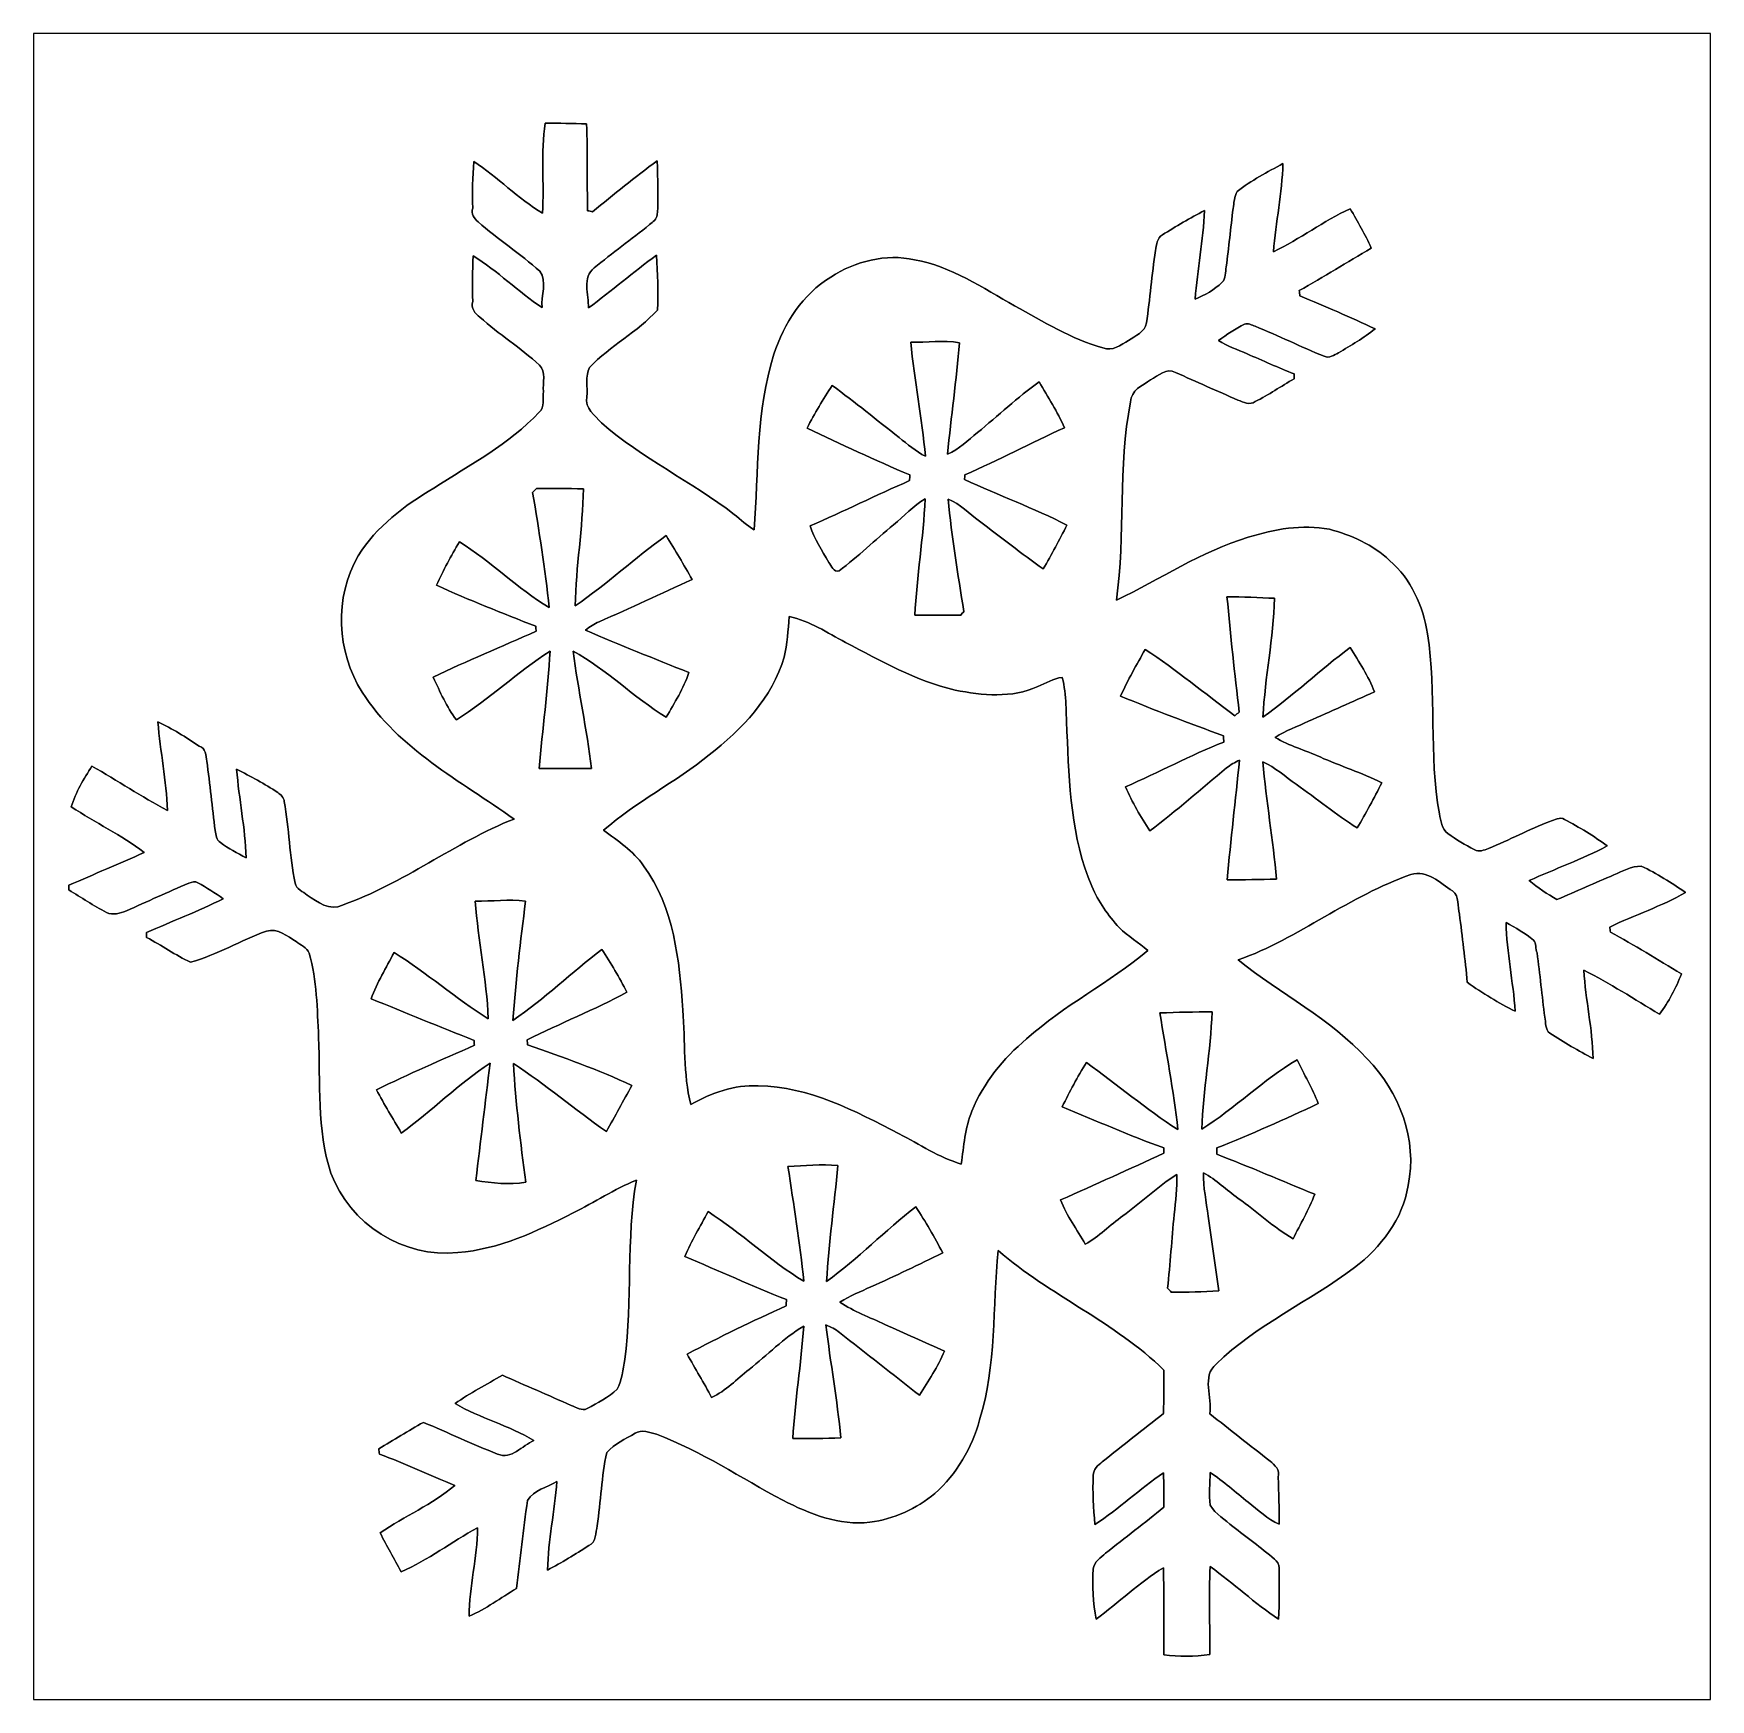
# Model space of a CAD drawing. Header units: centimetres. Extents: x -16.8 to 16.8, y -16.7 to 16.7.
import ezdxf

# ---------------------------------------------------------------- set-up
doc = ezdxf.new("R2010")
doc.units = ezdxf.units.CM
doc.header["$MEASUREMENT"] = 0
doc.layers.add('Layer 1', color=7, linetype='Continuous')

msp = doc.modelspace()

# ---------------------------------------------------------------- linework, layer by layer
at = {"layer": 'Layer 1', "color": 7}
for points, knots in [([(-16.77458, 16.66875), (-16.77458, 16.66875), (16.77458, 16.66875), (16.77458, 16.66875), (16.77458, 16.66875), (16.77458, 16.66875), (16.77458, -16.66875), (16.77458, -16.66875), (16.77458, -16.66875), (16.77458, -16.66875), (-16.77458, -16.66875), (-16.77458, -16.66875), (-16.77458, -16.66875), (-16.77458, -16.66875), (-16.77458, 16.66875), (-16.77458, 16.66875), (-16.77458, 16.66875), (-16.77458, 16.66875), (-16.77458, 16.66875), (-16.77458, 16.66875)], [0, 0, 0, 0, 0.16666667, 0.16666667, 0.16666667, 0.16666667, 0.33333333, 0.33333333, 0.33333333, 0.33333333, 0.5, 0.5, 0.5, 0.5, 0.66666667, 0.66666667, 0.66666667, 0.66666667, 1, 1, 1, 1]), ([(-6.53733, 14.87664), (-6.62693, 14.28044), (-6.55814, 13.67261), (-6.59059, 13.07253), (-6.59059, 13.07253), (-7.08448, 13.36816), (-7.48383, 13.79573), (-7.96749, 14.10652), (-7.96749, 14.10652), (-7.98759, 13.79714), (-8.00382, 13.48634), (-7.9883, 13.1759), (-7.9883, 13.1759), (-8.02358, 13.06195), (-7.95831, 12.96599), (-7.88141, 12.89826), (-7.88141, 12.89826), (-7.47959, 12.55571), (-7.04109, 12.25903), (-6.64422, 11.91119), (-6.64422, 11.91119), (-6.49041, 11.70869), (-6.62799, 11.41765), (-6.59906, 11.18694), (-6.59906, 11.18694), (-7.08307, 11.49738), (-7.48524, 11.92177), (-7.97913, 12.21916), (-7.97913, 12.21916), (-7.98971, 11.91507), (-8.001, 11.61027), (-7.98795, 11.30582), (-7.98795, 11.30582), (-8.02675, 11.17565), (-7.9442, 11.06135), (-7.84613, 10.99326), (-7.84613, 10.99326), (-7.46654, 10.65071), (-7.02874, 10.37907), (-6.65127, 10.03441), (-6.65127, 10.03441), (-6.51263, 9.89824), (-6.59448, 9.67564), (-6.5719, 9.5063), (-6.5719, 9.5063), (-6.59941, 9.37331), (-6.54226, 9.19515), (-6.65621, 9.09108), (-6.65621, 9.09108), (-7.25629, 8.45256), (-8.04122, 8.04051), (-8.76864, 7.56955), (-8.76864, 7.56955), (-9.35002, 7.22242), (-9.91729, 6.80614), (-10.27677, 6.21947), (-10.27677, 6.21947), (-10.76254, 5.39044), (-10.7128, 4.29225), (-10.19916, 3.48791), (-10.19916, 3.48791), (-9.47455, 2.34597), (-8.2296, 1.71485), (-7.16209, 0.95003), (-7.16209, 0.95003), (-8.35484, 0.4759), (-9.37789, -0.34431), (-10.59109, -0.77082), (-10.59109, -0.77082), (-10.85286, -0.90417), (-11.08886, -0.70309), (-11.297, -0.57362), (-11.297, -0.57362), (-11.38202, -0.49989), (-11.51925, -0.45438), (-11.54254, -0.33161), (-11.54254, -0.33161), (-11.65013, 0.20708), (-11.66283, 0.75988), (-11.75773, 1.30034), (-11.75773, 1.30034), (-11.76796, 1.37971), (-11.82652, 1.43792), (-11.89002, 1.4799), (-11.89002, 1.4799), (-12.15108, 1.65594), (-12.42977, 1.80411), (-12.71094, 1.94486), (-12.71094, 1.94486), (-12.66508, 1.35326), (-12.53737, 0.7687), (-12.52361, 0.17533), (-12.52361, 0.17533), (-12.70176, 0.26247), (-12.87074, 0.36795), (-13.03584, 0.47766), (-13.03584, 0.47766), (-13.11734, 0.52987), (-13.12651, 0.63571), (-13.14274, 0.72178), (-13.14274, 0.72178), (-13.20024, 1.18251), (-13.24539, 1.645), (-13.30819, 2.10503), (-13.30819, 2.10503), (-13.33359, 2.21862), (-13.32018, 2.36855), (-13.462, 2.41088), (-13.462, 2.41088), (-13.72729, 2.58551), (-13.9954, 2.76084), (-14.28574, 2.89172), (-14.28574, 2.89172), (-14.23811, 2.30082), (-14.11676, 1.71662), (-14.09488, 1.12289), (-14.09488, 1.12289), (-14.61241, 1.39488), (-15.09924, 1.7212), (-15.60759, 2.00942), (-15.60759, 2.00942), (-15.76564, 1.74978), (-15.93497, 1.48978), (-16.01893, 1.19415), (-16.01893, 1.19415), (-15.54163, 0.8763), (-15.0174, 0.62971), (-14.55984, 0.28293), (-14.55984, 0.28293), (-15.05409, 0.04657), (-15.56703, -0.14887), (-16.06585, -0.37606), (-16.06585, -0.37606), (-16.06621, -0.39934), (-16.06656, -0.44662), (-16.06656, -0.4699), (-16.06656, -0.4699), (-15.81432, -0.61807), (-15.57514, -0.78775), (-15.31408, -0.9204), (-15.31408, -0.9204), (-15.18849, -0.98284), (-15.04033, -0.93416), (-14.91791, -0.88688), (-14.91791, -0.88688), (-14.50023, -0.7052), (-14.08889, -0.50976), (-13.66802, -0.33584), (-13.66802, -0.33584), (-13.61052, -0.31327), (-13.54243, -0.29175), (-13.48458, -0.32597), (-13.48458, -0.32597), (-13.3096, -0.42016), (-13.14309, -0.53023), (-12.98011, -0.64488), (-12.98011, -0.64488), (-13.48105, -0.89641), (-14.00493, -1.09784), (-14.51751, -1.32398), (-14.51751, -1.32398), (-14.5161, -1.34796), (-14.51328, -1.39665), (-14.51187, -1.42064), (-14.51187, -1.42064), (-14.21342, -1.57727), (-13.93684, -1.77341), (-13.63169, -1.91664), (-13.63169, -1.91664), (-13.10711, -1.76495), (-12.62803, -1.48096), (-12.11509, -1.29399), (-12.11509, -1.29399), (-11.88826, -1.22343), (-11.69952, -1.39806), (-11.51961, -1.50178), (-11.51961, -1.50178), (-11.43423, -1.57445), (-11.30265, -1.61925), (-11.26278, -1.73461), (-11.26278, -1.73461), (-11.10015, -2.27894), (-11.10262, -2.85327), (-11.07052, -3.41559), (-11.07052, -3.41559), (-11.03383, -4.32188), (-11.11144, -5.25815), (-10.8271, -6.1341), (-10.8271, -6.1341), (-10.45739, -7.14516), (-9.36519, -7.84789), (-8.28851, -7.72548), (-8.28851, -7.72548), (-7.46266, -7.66374), (-6.70631, -7.29968), (-5.97923, -6.93279), (-5.97923, -6.93279), (-5.55413, -6.72042), (-5.15373, -6.4583), (-4.71382, -6.27592), (-4.71382, -6.27592), (-4.92266, -7.46125), (-4.78578, -8.67481), (-4.94771, -9.86578), (-4.94771, -9.86578), (-4.97628, -10.06722), (-5.00592, -10.27712), (-5.09729, -10.46057), (-5.09729, -10.46057), (-5.27015, -10.62567), (-5.49063, -10.73432), (-5.69913, -10.84721), (-5.69913, -10.84721), (-5.80672, -10.90648), (-5.91891, -10.81864), (-6.01839, -10.78583), (-6.01839, -10.78583), (-6.47559, -10.5791), (-6.93879, -10.38578), (-7.39528, -10.17799), (-7.39528, -10.17799), (-7.71172, -10.36567), (-8.03945, -10.53641), (-8.34178, -10.74667), (-8.34178, -10.74667), (-7.84013, -11.04265), (-7.26123, -11.18376), (-6.76275, -11.48609), (-6.76275, -11.48609), (-6.9977, -11.58663), (-7.21113, -11.87521), (-7.493, -11.75879), (-7.493, -11.75879), (-7.99218, -11.55982), (-8.47901, -11.33052), (-8.97502, -11.12414), (-8.97502, -11.12414), (-9.27629, -11.29453), (-9.57263, -11.47269), (-9.86755, -11.65401), (-9.86755, -11.65401), (-9.86402, -11.67977), (-9.85732, -11.73162), (-9.85379, -11.75738), (-9.85379, -11.75738), (-9.34297, -11.94647), (-8.85225, -12.18424), (-8.34672, -12.38673), (-8.34672, -12.38673), (-8.79934, -12.76562), (-9.35143, -13.00409), (-9.84074, -13.33218), (-9.84074, -13.33218), (-9.71021, -13.59817), (-9.55428, -13.85076), (-9.41917, -14.11464), (-9.41917, -14.11464), (-8.88083, -13.87687), (-8.40952, -13.51315), (-7.89305, -13.23411), (-7.89305, -13.23411), (-7.8934, -13.82713), (-8.05921, -14.40921), (-8.05886, -15.00434), (-8.05886, -15.00434), (-7.72548, -14.85194), (-7.4235, -14.64028), (-7.11376, -14.44731), (-7.11376, -14.44731), (-7.03121, -13.86099), (-6.98429, -13.26868), (-6.8901, -12.68518), (-6.8901, -12.68518), (-6.77051, -12.47916), (-6.49676, -12.42483), (-6.30414, -12.30524), (-6.30414, -12.30524), (-6.34859, -12.89791), (-6.47806, -13.48352), (-6.49076, -14.07795), (-6.49076, -14.07795), (-6.20748, -13.93155), (-5.93584, -13.76257), (-5.66738, -13.59041), (-5.66738, -13.59041), (-5.51498, -13.52268), (-5.52732, -13.32689), (-5.49875, -13.19354), (-5.49875, -13.19354), (-5.42608, -12.70494), (-5.40914, -12.20752), (-5.30719, -11.72422), (-5.30719, -11.72422), (-5.15408, -11.55524), (-4.93395, -11.45716), (-4.73992, -11.34216), (-4.73992, -11.34216), (-4.60728, -11.25679), (-4.44818, -11.32981), (-4.30918, -11.36297), (-4.30918, -11.36297), (-3.41454, -11.69599), (-2.62149, -12.23927), (-1.78223, -12.68377), (-1.78223, -12.68377), (-1.24778, -12.954), (-0.65299, -13.19883), (-0.04092, -13.12122), (-0.04092, -13.12122), (0.43709, -13.06301), (0.88829, -12.85134), (1.25906, -12.5476), (1.25906, -12.5476), (1.69263, -12.15778), (2.00201, -11.63637), (2.15194, -11.07369), (2.15194, -11.07369), (2.49132, -9.97656), (2.41265, -8.81556), (2.52518, -7.68738), (2.52518, -7.68738), (3.55882, -8.57991), (4.85669, -9.11719), (5.83741, -10.07639), (5.83741, -10.07639), (5.83777, -10.36496), (5.83671, -10.65389), (5.83283, -10.94281), (5.83283, -10.94281), (5.42607, -11.26737), (5.01791, -11.59016), (4.60763, -11.91013), (4.60763, -11.91013), (4.5212, -11.97998), (4.4256, -12.06571), (4.4256, -12.18636), (4.4256, -12.18636), (4.41149, -12.51268), (4.43054, -12.84005), (4.45911, -13.16567), (4.45911, -13.16567), (4.94242, -12.85628), (5.35446, -12.45094), (5.83247, -12.13414), (5.83247, -12.13414), (5.83777, -12.3631), (5.83706, -12.59134), (5.83918, -12.82065), (5.83918, -12.82065), (5.45465, -13.13286), (5.06236, -13.43448), (4.67466, -13.74211), (4.67466, -13.74211), (4.58117, -13.83136), (4.43618, -13.91109), (4.42595, -14.05608), (4.42595, -14.05608), (4.40866, -14.39192), (4.42172, -14.732), (4.48204, -15.06432), (4.48204, -15.06432), (4.93289, -14.72212), (5.35023, -14.33336), (5.83036, -14.03138), (5.83036, -14.03138), (5.84482, -14.61311), (5.83741, -15.19555), (5.83565, -15.77763), (5.83565, -15.77763), (6.1408, -15.81503), (6.45372, -15.81538), (6.75852, -15.76917), (6.75852, -15.76917), (6.76628, -15.1832), (6.72782, -14.59512), (6.76839, -14.01092), (6.76839, -14.01092), (7.23724, -14.34465), (7.65563, -14.7447), (8.1347, -15.06467), (8.1347, -15.06467), (8.15269, -14.72248), (8.13894, -14.37852), (8.14458, -14.03667), (8.14458, -14.03667), (8.14811, -13.96471), (8.10472, -13.90156), (8.05145, -13.85817), (8.05145, -13.85817), (7.78263, -13.63027), (7.49371, -13.42813), (7.2203, -13.20624), (7.2203, -13.20624), (7.06155, -13.0743), (6.87776, -12.9607), (6.76663, -12.78114), (6.76663, -12.78114), (6.73029, -12.56453), (6.76734, -12.34158), (6.76346, -12.12462), (6.76346, -12.12462), (7.03227, -12.30454), (7.27322, -12.52255), (7.52792, -12.72222), (7.52792, -12.72222), (7.72513, -12.87886), (7.91104, -13.06089), (8.14705, -13.15896), (8.14705, -13.15896), (8.14846, -12.84676), (8.13894, -12.53419), (8.12553, -12.22304), (8.12553, -12.22304), (8.16892, -12.07558), (8.06062, -11.97751), (7.96325, -11.89884), (7.96325, -11.89884), (7.56109, -11.58311), (7.15716, -11.26984), (6.75816, -10.94987), (6.75816, -10.94987), (6.80932, -10.6299), (6.58989, -10.19951), (6.88622, -9.95645), (6.88622, -9.95645), (7.6962, -9.16446), (8.75383, -8.70514), (9.64988, -8.02746), (9.64988, -8.02746), (10.1794, -7.62459), (10.62249, -7.05485), (10.72586, -6.38316), (10.72586, -6.38316), (10.91847, -5.46841), (10.55123, -4.50638), (9.90706, -3.85198), (9.90706, -3.85198), (9.17257, -3.03989), (8.16963, -2.55199), (7.32825, -1.87078), (7.32825, -1.87078), (8.54357, -1.43475), (9.55851, -0.57961), (10.78195, -0.16193), (10.78195, -0.16193), (11.10544, -0.05503), (11.36403, -0.33267), (11.61309, -0.48966), (11.61309, -0.48966), (11.75879, -0.59373), (11.71116, -0.80222), (11.75385, -0.95321), (11.75385, -0.95321), (11.80571, -1.40794), (11.87062, -1.86126), (11.90978, -2.3174), (11.90978, -2.3174), (12.21281, -2.53647), (12.53455, -2.73156), (12.86969, -2.89807), (12.86969, -2.89807), (12.82629, -2.30399), (12.7, -1.71838), (12.68483, -1.12219), (12.68483, -1.12219), (12.8778, -1.22379), (13.06407, -1.33809), (13.23587, -1.47355), (13.23587, -1.47355), (13.30537, -1.54023), (13.25951, -1.64959), (13.30537, -1.72861), (13.30537, -1.72861), (13.36181, -2.15653), (13.40697, -2.58621), (13.45812, -3.01519), (13.45812, -3.01519), (13.48916, -3.11079), (13.45636, -3.2699), (13.56254, -3.3341), (13.56254, -3.3341), (13.84053, -3.52072), (14.13334, -3.68512), (14.42791, -3.84528), (14.42791, -3.84528), (14.41274, -3.25226), (14.27727, -2.66841), (14.24023, -2.07645), (14.24023, -2.07645), (14.76551, -2.33186), (15.24952, -2.66171), (15.75506, -2.95346), (15.75506, -2.95346), (15.93674, -2.70581), (16.08772, -2.43381), (16.19321, -2.14524), (16.19321, -2.14524), (15.71554, -1.87396), (15.25693, -1.56986), (14.77151, -1.31233), (14.77151, -1.31233), (14.76869, -1.28729), (14.76304, -1.23754), (14.76022, -1.2125), (14.76022, -1.2125), (15.25799, -0.96485), (15.79774, -0.80186), (16.27681, -0.51753), (16.27681, -0.51753), (15.9893, -0.33091), (15.70602, -0.13053), (15.38958, 0.00423), (15.38958, 0.00423), (15.19132, 0.01129), (15.01951, -0.09208), (14.84418, -0.16686), (14.84418, -0.16686), (14.46318, -0.3302), (14.0843, -0.49777), (13.70436, -0.66287), (13.70436, -0.66287), (13.51033, -0.54928), (13.32089, -0.42651), (13.14767, -0.28293), (13.14767, -0.28293), (13.66555, -0.0448), (14.20671, 0.14464), (14.71083, 0.4124), (14.71083, 0.4124), (14.43814, 0.60819), (14.15203, 0.78669), (13.85499, 0.94333), (13.85499, 0.94333), (13.75939, 0.99695), (13.65356, 0.93416), (13.56254, 0.90346), (13.56254, 0.90346), (13.14662, 0.73801), (12.74727, 0.53375), (12.33417, 0.36124), (12.33417, 0.36124), (12.24492, 0.32597), (12.14049, 0.28469), (12.04948, 0.33726), (12.04948, 0.33726), (11.86674, 0.4318), (11.68964, 0.53834), (11.52313, 0.65864), (11.52313, 0.65864), (11.39825, 0.74683), (11.38449, 0.91652), (11.35204, 1.05128), (11.35204, 1.05128), (11.13508, 2.2419), (11.30441, 3.46569), (11.11356, 4.65878), (11.11356, 4.65878), (11.02289, 5.20806), (10.789, 5.75733), (10.35509, 6.12175), (10.35509, 6.12175), (10.02347, 6.44243), (9.59062, 6.63328), (9.14964, 6.74723), (9.14964, 6.74723), (8.60742, 6.84459), (8.04686, 6.75711), (7.52828, 6.58742), (7.52828, 6.58742), (6.58812, 6.3059), (5.76721, 5.74993), (4.89056, 5.32659), (4.89056, 5.32659), (5.07506, 6.64245), (4.91384, 7.98936), (5.17278, 9.29605), (5.17278, 9.29605), (5.17878, 9.531), (5.41196, 9.62413), (5.57389, 9.73949), (5.57389, 9.73949), (5.72241, 9.82133), (5.89315, 9.98784), (6.07342, 9.88519), (6.07342, 9.88519), (6.48864, 9.69927), (6.90457, 9.51512), (7.32155, 9.33274), (7.32155, 9.33274), (7.42844, 9.28758), (7.55897, 9.22584), (7.66868, 9.30381), (7.66868, 9.30381), (7.93856, 9.43539), (8.18339, 9.61249), (8.44585, 9.75854), (8.44585, 9.75854), (8.44656, 9.78323), (8.44832, 9.83333), (8.44903, 9.85802), (8.44903, 9.85802), (8.12835, 9.97902), (7.81861, 10.12613), (7.50252, 10.25807), (7.50252, 10.25807), (7.31097, 10.34309), (7.11024, 10.41047), (6.93314, 10.52512), (6.93314, 10.52512), (7.09895, 10.64578), (7.27004, 10.76007), (7.45243, 10.85497), (7.45243, 10.85497), (7.52475, 10.88108), (7.59919, 10.83381), (7.66798, 10.81229), (7.66798, 10.81229), (8.13153, 10.62073), (8.58167, 10.39636), (9.04804, 10.21045), (9.04804, 10.21045), (9.14859, 10.16459), (9.24631, 10.23479), (9.33309, 10.27924), (9.33309, 10.27924), (9.58286, 10.42846), (9.83544, 10.57628), (10.06475, 10.7569), (10.06475, 10.7569), (9.57121, 10.99538), (9.06462, 11.20493), (8.5598, 11.41695), (8.5598, 11.41695), (8.55662, 11.44411), (8.55063, 11.49809), (8.54745, 11.5249), (8.54745, 11.5249), (9.03287, 11.79865), (9.50877, 12.08969), (9.98679, 12.3765), (9.98679, 12.3765), (9.87072, 12.64991), (9.7155, 12.90391), (9.56769, 13.16037), (9.56769, 13.16037), (9.03076, 12.91978), (8.56403, 12.55219), (8.03275, 12.30277), (8.03275, 12.30277), (8.07896, 12.89262), (8.20349, 13.47576), (8.22254, 14.06772), (8.22254, 14.06772), (7.90857, 13.89592), (7.58931, 13.72799), (7.30532, 13.50927), (7.30532, 13.50927), (7.24394, 13.40626), (7.24429, 13.27997), (7.22312, 13.16567), (7.22312, 13.16567), (7.17797, 12.77726), (7.13634, 12.38814), (7.08801, 11.99974), (7.08801, 11.99974), (7.06332, 11.89567), (7.0866, 11.76796), (7.00193, 11.68894), (7.00193, 11.68894), (6.85024, 11.53936), (6.65868, 11.43388), (6.46218, 11.35415), (6.46218, 11.35415), (6.50946, 11.94717), (6.63116, 12.53278), (6.65021, 13.12792), (6.65021, 13.12792), (6.36341, 12.97658), (6.08189, 12.81395), (5.8099, 12.63826), (5.8099, 12.63826), (5.69877, 12.57617), (5.69348, 12.43718), (5.66949, 12.32535), (5.66949, 12.32535), (5.60105, 11.84346), (5.56084, 11.35803), (5.49063, 10.87649), (5.49063, 10.87649), (5.46594, 10.69269), (5.2638, 10.62108), (5.13433, 10.52724), (5.13433, 10.52724), (4.97875, 10.44046), (4.81436, 10.30252), (4.62139, 10.37696), (4.62139, 10.37696), (3.98745, 10.55123), (3.429, 10.91106), (2.85362, 11.21692), (2.85362, 11.21692), (2.21827, 11.58205), (1.58468, 12.00326), (0.85337, 12.14296), (0.85337, 12.14296), (0.27834, 12.26679), (-0.33937, 12.11651), (-0.8255, 11.79442), (-0.8255, 11.79442), (-1.38994, 11.45505), (-1.75648, 10.86379), (-1.96109, 10.25066), (-1.96109, 10.25066), (-2.32833, 9.11578), (-2.26272, 7.90822), (-2.35867, 6.73417), (-2.35867, 6.73417), (-2.49943, 6.82872), (-2.62678, 6.94196), (-2.75943, 7.04709), (-2.75943, 7.04709), (-3.60786, 7.70714), (-4.6034, 8.16081), (-5.40879, 8.87906), (-5.40879, 8.87906), (-5.54567, 9.0237), (-5.75169, 9.16834), (-5.70265, 9.40047), (-5.70265, 9.40047), (-5.68678, 9.59132), (-5.74358, 9.81251), (-5.64868, 9.98855), (-5.64868, 9.98855), (-5.24298, 10.42176), (-4.68701, 10.69164), (-4.29401, 11.13578), (-4.29401, 11.13578), (-4.26791, 11.50161), (-4.28696, 11.8685), (-4.312, 12.23363), (-4.312, 12.23363), (-4.77379, 11.89179), (-5.20912, 11.51537), (-5.67373, 11.17741), (-5.67373, 11.17741), (-5.66596, 11.43917), (-5.80531, 11.79583), (-5.56013, 11.97963), (-5.56013, 11.97963), (-5.19395, 12.27314), (-4.81683, 12.55324), (-4.44818, 12.84429), (-4.44818, 12.84429), (-4.38679, 12.8965), (-4.30636, 12.95188), (-4.29507, 13.03902), (-4.29507, 13.03902), (-4.26967, 13.39921), (-4.2866, 13.76045), (-4.29789, 14.12064), (-4.29789, 14.12064), (-4.74133, 13.79714), (-5.16714, 13.4493), (-5.59153, 13.10146), (-5.59153, 13.10146), (-5.61622, 13.10711), (-5.66526, 13.11804), (-5.6896, 13.12369), (-5.6896, 13.12369), (-5.70301, 13.70259), (-5.69136, 14.28186), (-5.70865, 14.86041), (-5.70865, 14.86041), (-5.98488, 14.86888), (-6.26145, 14.87241), (-6.53733, 14.87664)], [0, 0, 0, 0, 0.00512821, 0.00512821, 0.00512821, 0.00512821, 0.01025641, 0.01025641, 0.01025641, 0.01025641, 0.01538462, 0.01538462, 0.01538462, 0.01538462, 0.02051282, 0.02051282, 0.02051282, 0.02051282, 0.02564103, 0.02564103, 0.02564103, 0.02564103, 0.03076923, 0.03076923, 0.03076923, 0.03076923, 0.03589744, 0.03589744, 0.03589744, 0.03589744, 0.04102564, 0.04102564, 0.04102564, 0.04102564, 0.04615385, 0.04615385, 0.04615385, 0.04615385, 0.05128205, 0.05128205, 0.05128205, 0.05128205, 0.05641026, 0.05641026, 0.05641026, 0.05641026, 0.06153846, 0.06153846, 0.06153846, 0.06153846, 0.06666667, 0.06666667, 0.06666667, 0.06666667, 0.07179487, 0.07179487, 0.07179487, 0.07179487, 0.07692308, 0.07692308, 0.07692308, 0.07692308, 0.08205128, 0.08205128, 0.08205128, 0.08205128, 0.08717949, 0.08717949, 0.08717949, 0.08717949, 0.09230769, 0.09230769, 0.09230769, 0.09230769, 0.0974359, 0.0974359, 0.0974359, 0.0974359, 0.1025641, 0.1025641, 0.1025641, 0.1025641, 0.10769231, 0.10769231, 0.10769231, 0.10769231, 0.11282051, 0.11282051, 0.11282051, 0.11282051, 0.11794872, 0.11794872, 0.11794872, 0.11794872, 0.12307692, 0.12307692, 0.12307692, 0.12307692, 0.12820513, 0.12820513, 0.12820513, 0.12820513, 0.13333333, 0.13333333, 0.13333333, 0.13333333, 0.13846154, 0.13846154, 0.13846154, 0.13846154, 0.14358974, 0.14358974, 0.14358974, 0.14358974, 0.14871795, 0.14871795, 0.14871795, 0.14871795, 0.15384615, 0.15384615, 0.15384615, 0.15384615, 0.15897436, 0.15897436, 0.15897436, 0.15897436, 0.16410256, 0.16410256, 0.16410256, 0.16410256, 0.16923077, 0.16923077, 0.16923077, 0.16923077, 0.17435897, 0.17435897, 0.17435897, 0.17435897, 0.17948718, 0.17948718, 0.17948718, 0.17948718, 0.18461538, 0.18461538, 0.18461538, 0.18461538, 0.18974359, 0.18974359, 0.18974359, 0.18974359, 0.19487179, 0.19487179, 0.19487179, 0.19487179, 0.2, 0.2, 0.2, 0.2, 0.20512821, 0.20512821, 0.20512821, 0.20512821, 0.21025641, 0.21025641, 0.21025641, 0.21025641, 0.21538462, 0.21538462, 0.21538462, 0.21538462, 0.22051282, 0.22051282, 0.22051282, 0.22051282, 0.22564103, 0.22564103, 0.22564103, 0.22564103, 0.23076923, 0.23076923, 0.23076923, 0.23076923, 0.23589744, 0.23589744, 0.23589744, 0.23589744, 0.24102564, 0.24102564, 0.24102564, 0.24102564, 0.24615385, 0.24615385, 0.24615385, 0.24615385, 0.25128205, 0.25128205, 0.25128205, 0.25128205, 0.25641026, 0.25641026, 0.25641026, 0.25641026, 0.26153846, 0.26153846, 0.26153846, 0.26153846, 0.26666667, 0.26666667, 0.26666667, 0.26666667, 0.27179487, 0.27179487, 0.27179487, 0.27179487, 0.27692308, 0.27692308, 0.27692308, 0.27692308, 0.28205128, 0.28205128, 0.28205128, 0.28205128, 0.28717949, 0.28717949, 0.28717949, 0.28717949, 0.29230769, 0.29230769, 0.29230769, 0.29230769, 0.2974359, 0.2974359, 0.2974359, 0.2974359, 0.3025641, 0.3025641, 0.3025641, 0.3025641, 0.30769231, 0.30769231, 0.30769231, 0.30769231, 0.31282051, 0.31282051, 0.31282051, 0.31282051, 0.31794872, 0.31794872, 0.31794872, 0.31794872, 0.32307692, 0.32307692, 0.32307692, 0.32307692, 0.32820513, 0.32820513, 0.32820513, 0.32820513, 0.33333333, 0.33333333, 0.33333333, 0.33333333, 0.33846154, 0.33846154, 0.33846154, 0.33846154, 0.34358974, 0.34358974, 0.34358974, 0.34358974, 0.34871795, 0.34871795, 0.34871795, 0.34871795, 0.35384615, 0.35384615, 0.35384615, 0.35384615, 0.35897436, 0.35897436, 0.35897436, 0.35897436, 0.36410256, 0.36410256, 0.36410256, 0.36410256, 0.36923077, 0.36923077, 0.36923077, 0.36923077, 0.37435897, 0.37435897, 0.37435897, 0.37435897, 0.37948718, 0.37948718, 0.37948718, 0.37948718, 0.38461538, 0.38461538, 0.38461538, 0.38461538, 0.38974359, 0.38974359, 0.38974359, 0.38974359, 0.39487179, 0.39487179, 0.39487179, 0.39487179, 0.4, 0.4, 0.4, 0.4, 0.40512821, 0.40512821, 0.40512821, 0.40512821, 0.41025641, 0.41025641, 0.41025641, 0.41025641, 0.41538462, 0.41538462, 0.41538462, 0.41538462, 0.42051282, 0.42051282, 0.42051282, 0.42051282, 0.42564103, 0.42564103, 0.42564103, 0.42564103, 0.43076923, 0.43076923, 0.43076923, 0.43076923, 0.43589744, 0.43589744, 0.43589744, 0.43589744, 0.44102564, 0.44102564, 0.44102564, 0.44102564, 0.44615385, 0.44615385, 0.44615385, 0.44615385, 0.45128205, 0.45128205, 0.45128205, 0.45128205, 0.45641026, 0.45641026, 0.45641026, 0.45641026, 0.46153846, 0.46153846, 0.46153846, 0.46153846, 0.46666667, 0.46666667, 0.46666667, 0.46666667, 0.47179487, 0.47179487, 0.47179487, 0.47179487, 0.47692308, 0.47692308, 0.47692308, 0.47692308, 0.48205128, 0.48205128, 0.48205128, 0.48205128, 0.48717949, 0.48717949, 0.48717949, 0.48717949, 0.49230769, 0.49230769, 0.49230769, 0.49230769, 0.4974359, 0.4974359, 0.4974359, 0.4974359, 0.5025641, 0.5025641, 0.5025641, 0.5025641, 0.50769231, 0.50769231, 0.50769231, 0.50769231, 0.51282051, 0.51282051, 0.51282051, 0.51282051, 0.51794872, 0.51794872, 0.51794872, 0.51794872, 0.52307692, 0.52307692, 0.52307692, 0.52307692, 0.52820513, 0.52820513, 0.52820513, 0.52820513, 0.53333333, 0.53333333, 0.53333333, 0.53333333, 0.53846154, 0.53846154, 0.53846154, 0.53846154, 0.54358974, 0.54358974, 0.54358974, 0.54358974, 0.54871795, 0.54871795, 0.54871795, 0.54871795, 0.55384615, 0.55384615, 0.55384615, 0.55384615, 0.55897436, 0.55897436, 0.55897436, 0.55897436, 0.56410256, 0.56410256, 0.56410256, 0.56410256, 0.56923077, 0.56923077, 0.56923077, 0.56923077, 0.57435897, 0.57435897, 0.57435897, 0.57435897, 0.57948718, 0.57948718, 0.57948718, 0.57948718, 0.58461538, 0.58461538, 0.58461538, 0.58461538, 0.58974359, 0.58974359, 0.58974359, 0.58974359, 0.59487179, 0.59487179, 0.59487179, 0.59487179, 0.6, 0.6, 0.6, 0.6, 0.60512821, 0.60512821, 0.60512821, 0.60512821, 0.61025641, 0.61025641, 0.61025641, 0.61025641, 0.61538462, 0.61538462, 0.61538462, 0.61538462, 0.62051282, 0.62051282, 0.62051282, 0.62051282, 0.62564103, 0.62564103, 0.62564103, 0.62564103, 0.63076923, 0.63076923, 0.63076923, 0.63076923, 0.63589744, 0.63589744, 0.63589744, 0.63589744, 0.64102564, 0.64102564, 0.64102564, 0.64102564, 0.64615385, 0.64615385, 0.64615385, 0.64615385, 0.65128205, 0.65128205, 0.65128205, 0.65128205, 0.65641026, 0.65641026, 0.65641026, 0.65641026, 0.66153846, 0.66153846, 0.66153846, 0.66153846, 0.66666667, 0.66666667, 0.66666667, 0.66666667, 0.67179487, 0.67179487, 0.67179487, 0.67179487, 0.67692308, 0.67692308, 0.67692308, 0.67692308, 0.68205128, 0.68205128, 0.68205128, 0.68205128, 0.68717949, 0.68717949, 0.68717949, 0.68717949, 0.69230769, 0.69230769, 0.69230769, 0.69230769, 0.6974359, 0.6974359, 0.6974359, 0.6974359, 0.7025641, 0.7025641, 0.7025641, 0.7025641, 0.70769231, 0.70769231, 0.70769231, 0.70769231, 0.71282051, 0.71282051, 0.71282051, 0.71282051, 0.71794872, 0.71794872, 0.71794872, 0.71794872, 0.72307692, 0.72307692, 0.72307692, 0.72307692, 0.72820513, 0.72820513, 0.72820513, 0.72820513, 0.73333333, 0.73333333, 0.73333333, 0.73333333, 0.73846154, 0.73846154, 0.73846154, 0.73846154, 0.74358974, 0.74358974, 0.74358974, 0.74358974, 0.74871795, 0.74871795, 0.74871795, 0.74871795, 0.75384615, 0.75384615, 0.75384615, 0.75384615, 0.75897436, 0.75897436, 0.75897436, 0.75897436, 0.76410256, 0.76410256, 0.76410256, 0.76410256, 0.76923077, 0.76923077, 0.76923077, 0.76923077, 0.77435897, 0.77435897, 0.77435897, 0.77435897, 0.77948718, 0.77948718, 0.77948718, 0.77948718, 0.78461538, 0.78461538, 0.78461538, 0.78461538, 0.78974359, 0.78974359, 0.78974359, 0.78974359, 0.79487179, 0.79487179, 0.79487179, 0.79487179, 0.8, 0.8, 0.8, 0.8, 0.80512821, 0.80512821, 0.80512821, 0.80512821, 0.81025641, 0.81025641, 0.81025641, 0.81025641, 0.81538462, 0.81538462, 0.81538462, 0.81538462, 0.82051282, 0.82051282, 0.82051282, 0.82051282, 0.82564103, 0.82564103, 0.82564103, 0.82564103, 0.83076923, 0.83076923, 0.83076923, 0.83076923, 0.83589744, 0.83589744, 0.83589744, 0.83589744, 0.84102564, 0.84102564, 0.84102564, 0.84102564, 0.84615385, 0.84615385, 0.84615385, 0.84615385, 0.85128205, 0.85128205, 0.85128205, 0.85128205, 0.85641026, 0.85641026, 0.85641026, 0.85641026, 0.86153846, 0.86153846, 0.86153846, 0.86153846, 0.86666667, 0.86666667, 0.86666667, 0.86666667, 0.87179487, 0.87179487, 0.87179487, 0.87179487, 0.87692308, 0.87692308, 0.87692308, 0.87692308, 0.88205128, 0.88205128, 0.88205128, 0.88205128, 0.88717949, 0.88717949, 0.88717949, 0.88717949, 0.89230769, 0.89230769, 0.89230769, 0.89230769, 0.8974359, 0.8974359, 0.8974359, 0.8974359, 0.9025641, 0.9025641, 0.9025641, 0.9025641, 0.90769231, 0.90769231, 0.90769231, 0.90769231, 0.91282051, 0.91282051, 0.91282051, 0.91282051, 0.91794872, 0.91794872, 0.91794872, 0.91794872, 0.92307692, 0.92307692, 0.92307692, 0.92307692, 0.92820513, 0.92820513, 0.92820513, 0.92820513, 0.93333333, 0.93333333, 0.93333333, 0.93333333, 0.93846154, 0.93846154, 0.93846154, 0.93846154, 0.94358974, 0.94358974, 0.94358974, 0.94358974, 0.94871795, 0.94871795, 0.94871795, 0.94871795, 0.95384615, 0.95384615, 0.95384615, 0.95384615, 0.95897436, 0.95897436, 0.95897436, 0.95897436, 0.96410256, 0.96410256, 0.96410256, 0.96410256, 0.96923077, 0.96923077, 0.96923077, 0.96923077, 0.97435897, 0.97435897, 0.97435897, 0.97435897, 0.97948718, 0.97948718, 0.97948718, 0.97948718, 0.98461538, 0.98461538, 0.98461538, 0.98461538, 0.98974359, 0.98974359, 0.98974359, 0.98974359, 1, 1, 1, 1]), ([(0.7747, 10.49232), (1.09855, 10.48597), (1.42699, 10.53571), (1.74907, 10.48173), (1.74907, 10.48173), (1.6891, 9.73667), (1.58362, 8.99619), (1.51201, 8.25288), (1.51201, 8.25288), (1.74166, 8.34778), (1.91735, 8.53334), (2.11102, 8.68327), (2.11102, 8.68327), (2.52307, 9.01982), (2.91112, 9.38883), (3.34574, 9.6968), (3.34574, 9.6968), (3.51472, 9.39165), (3.71369, 9.10237), (3.84986, 8.77993), (3.84986, 8.77993), (3.17994, 8.47901), (2.53189, 8.13223), (1.85843, 7.83872), (1.85843, 7.83872), (1.85667, 7.81509), (1.85279, 7.76711), (1.85067, 7.74312), (1.85067, 7.74312), (2.53118, 7.43197), (3.23462, 7.17127), (3.90102, 6.82942), (3.90102, 6.82942), (3.74721, 6.53627), (3.59304, 6.24276), (3.42688, 5.95595), (3.42688, 5.95595), (2.98556, 6.2544), (2.57669, 6.59694), (2.14771, 6.91197), (2.14771, 6.91197), (1.94063, 7.05944), (1.7653, 7.2577), (1.524, 7.35083), (1.524, 7.35083), (1.59561, 6.59765), (1.71556, 5.84906), (1.83903, 5.10293), (1.83903, 5.10293), (1.81751, 5.07929), (1.79599, 5.05531), (1.77482, 5.03132), (1.77482, 5.03132), (1.46861, 5.02779), (1.16276, 5.02673), (0.8569, 5.02673), (0.8569, 5.02673), (0.89817, 5.80531), (1.02729, 6.57648), (1.06433, 7.35542), (1.06433, 7.35542), (0.82409, 7.22136), (0.64206, 7.00899), (0.42968, 6.83789), (0.42968, 6.83789), (0.06421, 6.53344), (-0.28116, 6.20324), (-0.65969, 5.91538), (-0.65969, 5.91538), (-0.77153, 5.88222), (-0.81209, 6.01804), (-0.86395, 6.08577), (-0.86395, 6.08577), (-0.99907, 6.32319), (-1.15006, 6.55532), (-1.23825, 6.81567), (-1.23825, 6.81567), (-0.56833, 7.10459), (0.08431, 7.43162), (0.75353, 7.72231), (0.75353, 7.72231), (0.75353, 7.76041), (0.75353, 7.79815), (0.75389, 7.8359), (0.75389, 7.8359), (0.06174, 8.13117), (-0.62054, 8.45009), (-1.30034, 8.77252), (-1.30034, 8.77252), (-1.14441, 9.06427), (-0.98108, 9.35249), (-0.7941, 9.62554), (-0.7941, 9.62554), (-0.34008, 9.2904), (0.09843, 8.9348), (0.54081, 8.58449), (0.54081, 8.58449), (0.7112, 8.45185), (0.87489, 8.3058), (1.06962, 8.20808), (1.06962, 8.20808), (0.99977, 8.97326), (0.84984, 9.7282), (0.7747, 10.49232)], [0, 0, 0, 0, 0.03703704, 0.03703704, 0.03703704, 0.03703704, 0.07407407, 0.07407407, 0.07407407, 0.07407407, 0.11111111, 0.11111111, 0.11111111, 0.11111111, 0.14814815, 0.14814815, 0.14814815, 0.14814815, 0.18518519, 0.18518519, 0.18518519, 0.18518519, 0.22222222, 0.22222222, 0.22222222, 0.22222222, 0.25925926, 0.25925926, 0.25925926, 0.25925926, 0.2962963, 0.2962963, 0.2962963, 0.2962963, 0.33333333, 0.33333333, 0.33333333, 0.33333333, 0.37037037, 0.37037037, 0.37037037, 0.37037037, 0.40740741, 0.40740741, 0.40740741, 0.40740741, 0.44444444, 0.44444444, 0.44444444, 0.44444444, 0.48148148, 0.48148148, 0.48148148, 0.48148148, 0.51851852, 0.51851852, 0.51851852, 0.51851852, 0.55555556, 0.55555556, 0.55555556, 0.55555556, 0.59259259, 0.59259259, 0.59259259, 0.59259259, 0.62962963, 0.62962963, 0.62962963, 0.62962963, 0.66666667, 0.66666667, 0.66666667, 0.66666667, 0.7037037, 0.7037037, 0.7037037, 0.7037037, 0.74074074, 0.74074074, 0.74074074, 0.74074074, 0.77777778, 0.77777778, 0.77777778, 0.77777778, 0.81481481, 0.81481481, 0.81481481, 0.81481481, 0.85185185, 0.85185185, 0.85185185, 0.85185185, 0.88888889, 0.88888889, 0.88888889, 0.88888889, 0.92592593, 0.92592593, 0.92592593, 0.92592593, 1, 1, 1, 1]), ([(-6.71124, 7.56426), (-6.39904, 7.56673), (-6.08683, 7.56567), (-5.77427, 7.55791), (-5.77427, 7.55791), (-5.7852, 6.77369), (-5.92455, 5.99757), (-5.9376, 5.21335), (-5.9376, 5.21335), (-5.30684, 5.65044), (-4.74098, 6.17467), (-4.11692, 6.62164), (-4.11692, 6.62164), (-3.943, 6.32883), (-3.76061, 6.04061), (-3.59974, 5.74005), (-3.59974, 5.74005), (-4.22099, 5.46171), (-4.83482, 5.16819), (-5.45888, 4.89726), (-5.45888, 4.89726), (-5.5566, 4.85563), (-5.64691, 4.79884), (-5.72946, 4.73181), (-5.72946, 4.73181), (-5.05001, 4.42701), (-4.35328, 4.16172), (-3.66395, 3.8795), (-3.66395, 3.8795), (-3.76802, 3.56094), (-3.95146, 3.27731), (-4.11586, 2.98768), (-4.11586, 2.98768), (-4.76603, 3.38772), (-5.31248, 3.93982), (-5.98029, 4.31236), (-5.98029, 4.31236), (-5.87798, 3.52566), (-5.70512, 2.74849), (-5.61093, 1.96109), (-5.61093, 1.96109), (-5.95948, 1.95827), (-6.30767, 1.95756), (-6.65586, 1.95827), (-6.65586, 1.95827), (-6.59589, 2.74391), (-6.4837, 3.52496), (-6.44137, 4.31165), (-6.44137, 4.31165), (-7.09083, 3.88832), (-7.6581, 3.34998), (-8.31321, 2.93582), (-8.31321, 2.93582), (-8.51641, 3.18911), (-8.63565, 3.49814), (-8.7824, 3.78566), (-8.7824, 3.78566), (-8.10542, 4.11656), (-7.40551, 4.39737), (-6.71971, 4.70923), (-6.71971, 4.70923), (-6.72112, 4.73393), (-6.72394, 4.78261), (-6.72536, 4.8073), (-6.72536, 4.8073), (-7.39246, 5.07012), (-8.06274, 5.32871), (-8.71361, 5.62927), (-8.71361, 5.62927), (-8.58097, 5.92843), (-8.41728, 6.21277), (-8.25571, 6.49676), (-8.25571, 6.49676), (-7.62247, 6.10658), (-7.09436, 5.56613), (-6.45866, 5.18054), (-6.45866, 5.18054), (-6.53979, 5.95242), (-6.65903, 6.72147), (-6.78991, 7.48665), (-6.78991, 7.48665), (-6.76381, 7.51276), (-6.7377, 7.53851), (-6.71124, 7.56426)], [0, 0, 0, 0, 0.04545455, 0.04545455, 0.04545455, 0.04545455, 0.09090909, 0.09090909, 0.09090909, 0.09090909, 0.13636364, 0.13636364, 0.13636364, 0.13636364, 0.18181818, 0.18181818, 0.18181818, 0.18181818, 0.22727273, 0.22727273, 0.22727273, 0.22727273, 0.27272727, 0.27272727, 0.27272727, 0.27272727, 0.31818182, 0.31818182, 0.31818182, 0.31818182, 0.36363636, 0.36363636, 0.36363636, 0.36363636, 0.40909091, 0.40909091, 0.40909091, 0.40909091, 0.45454545, 0.45454545, 0.45454545, 0.45454545, 0.5, 0.5, 0.5, 0.5, 0.54545455, 0.54545455, 0.54545455, 0.54545455, 0.59090909, 0.59090909, 0.59090909, 0.59090909, 0.63636364, 0.63636364, 0.63636364, 0.63636364, 0.68181818, 0.68181818, 0.68181818, 0.68181818, 0.72727273, 0.72727273, 0.72727273, 0.72727273, 0.77272727, 0.77272727, 0.77272727, 0.77272727, 0.81818182, 0.81818182, 0.81818182, 0.81818182, 0.86363636, 0.86363636, 0.86363636, 0.86363636, 0.90909091, 0.90909091, 0.90909091, 0.90909091, 1, 1, 1, 1]), ([(7.10212, 5.39891), (7.41997, 5.40279), (7.73712, 5.37633), (8.05533, 5.36787), (8.05533, 5.36787), (8.02922, 4.57094), (7.86412, 3.78601), (7.82002, 2.99014), (7.82002, 2.99014), (8.42998, 3.41665), (8.96549, 3.94159), (9.56663, 4.38044), (9.56663, 4.38044), (9.74407, 4.09434), (9.93034, 3.81035), (10.0524, 3.49426), (10.0524, 3.49426), (9.61143, 3.30129), (9.17504, 3.09739), (8.73337, 2.90654), (8.73337, 2.90654), (8.51006, 2.80211), (8.2744, 2.72062), (8.06767, 2.58374), (8.06767, 2.58374), (8.34778, 2.41265), (8.66846, 2.32657), (8.96585, 2.19146), (8.96585, 2.19146), (9.37154, 2.00801), (9.80122, 1.87889), (10.19739, 1.67358), (10.19739, 1.67358), (10.04464, 1.36737), (9.87884, 1.06751), (9.70809, 0.77047), (9.70809, 0.77047), (9.28441, 1.03752), (8.89706, 1.35749), (8.48783, 1.645), (8.48783, 1.645), (8.26735, 1.79811), (8.06591, 1.98191), (7.82073, 2.09479), (7.82073, 2.09479), (7.88282, 1.30951), (8.02816, 0.5334), (8.09025, -0.25188), (8.09025, -0.25188), (7.76146, -0.26211), (7.43303, -0.26494), (7.10459, -0.26529), (7.10459, -0.26529), (7.17621, 0.5334), (7.27463, 1.32962), (7.35118, 2.12796), (7.35118, 2.12796), (7.26052, 2.08492), (7.17268, 2.03588), (7.09507, 1.97273), (7.09507, 1.97273), (6.57825, 1.55893), (6.09177, 1.10808), (5.55907, 0.71438), (5.55907, 0.71438), (5.37527, 0.99448), (5.20312, 1.28446), (5.07365, 1.5942), (5.07365, 1.5942), (5.73264, 1.88348), (6.36905, 2.22497), (7.03862, 2.48955), (7.03862, 2.48955), (7.03615, 2.53153), (7.03439, 2.57316), (7.03262, 2.61479), (7.03262, 2.61479), (6.34224, 2.86914), (5.65221, 3.12702), (4.97311, 3.41066), (4.97311, 3.41066), (5.11986, 3.73098), (5.29272, 4.03825), (5.46594, 4.34481), (5.46594, 4.34481), (6.08506, 3.93382), (6.66291, 3.46181), (7.2584, 3.0166), (7.2584, 3.0166), (7.28733, 3.04094), (7.31661, 3.06493), (7.34589, 3.08892), (7.34589, 3.08892), (7.25593, 3.85798), (7.17374, 4.62809), (7.10212, 5.39891)], [0, 0, 0, 0, 0.04, 0.04, 0.04, 0.04, 0.08, 0.08, 0.08, 0.08, 0.12, 0.12, 0.12, 0.12, 0.16, 0.16, 0.16, 0.16, 0.2, 0.2, 0.2, 0.2, 0.24, 0.24, 0.24, 0.24, 0.28, 0.28, 0.28, 0.28, 0.32, 0.32, 0.32, 0.32, 0.36, 0.36, 0.36, 0.36, 0.4, 0.4, 0.4, 0.4, 0.44, 0.44, 0.44, 0.44, 0.48, 0.48, 0.48, 0.48, 0.52, 0.52, 0.52, 0.52, 0.56, 0.56, 0.56, 0.56, 0.6, 0.6, 0.6, 0.6, 0.64, 0.64, 0.64, 0.64, 0.68, 0.68, 0.68, 0.68, 0.72, 0.72, 0.72, 0.72, 0.76, 0.76, 0.76, 0.76, 0.8, 0.8, 0.8, 0.8, 0.84, 0.84, 0.84, 0.84, 0.88, 0.88, 0.88, 0.88, 0.92, 0.92, 0.92, 0.92, 1, 1, 1, 1]), ([(-1.65453, 5.00098), (-1.24566, 4.91737), (-0.89359, 4.67572), (-0.52987, 4.48275), (-0.52987, 4.48275), (0.17568, 4.11374), (0.87948, 3.70981), (1.66335, 3.53166), (1.66335, 3.53166), (2.20698, 3.4223), (2.8007, 3.36233), (3.31893, 3.60398), (3.31893, 3.60398), (3.48262, 3.65478), (3.62797, 3.77649), (3.80506, 3.77931), (3.80506, 3.77931), (3.90066, 3.429), (3.87738, 3.05753), (3.90066, 2.6984), (3.90066, 2.6984), (3.94441, 1.65488), (3.98039, 0.57856), (4.39773, -0.39688), (4.39773, -0.39688), (4.5279, -0.70379), (4.7244, -0.97931), (4.94947, -1.22414), (4.94947, -1.22414), (5.11704, -1.40194), (5.33647, -1.518), (5.51744, -1.68134), (5.51744, -1.68134), (4.75086, -2.3241), (3.84316, -2.77954), (3.09421, -3.44699), (3.09421, -3.44699), (2.6289, -3.84034), (2.2285, -4.32611), (1.99884, -4.89479), (1.99884, -4.89479), (1.86549, -5.23134), (1.83268, -5.59717), (1.78717, -5.95348), (1.78717, -5.95348), (1.33985, -5.82754), (0.95179, -5.55625), (0.54116, -5.34811), (0.54116, -5.34811), (-0.33796, -4.89268), (-1.25801, -4.39773), (-2.27542, -4.39244), (-2.27542, -4.39244), (-2.75449, -4.36174), (-3.21663, -4.53319), (-3.62761, -4.76462), (-3.62761, -4.76462), (-3.77719, -4.1462), (-3.73345, -3.50273), (-3.78566, -2.87338), (-3.78566, -2.87338), (-3.84775, -1.87819), (-3.96346, -0.81351), (-4.57235, 0.01517), (-4.57235, 0.01517), (-4.77238, 0.31856), (-5.08917, 0.50624), (-5.36963, 0.72531), (-5.36963, 0.72531), (-4.71558, 1.2954), (-3.931, 1.68945), (-3.25614, 2.23308), (-3.25614, 2.23308), (-2.60491, 2.74038), (-1.99425, 3.37785), (-1.75789, 4.18924), (-1.75789, 4.18924), (-1.69016, 4.45488), (-1.68028, 4.72969), (-1.65453, 5.00098)], [0, 0, 0, 0, 0.04761905, 0.04761905, 0.04761905, 0.04761905, 0.0952381, 0.0952381, 0.0952381, 0.0952381, 0.14285714, 0.14285714, 0.14285714, 0.14285714, 0.19047619, 0.19047619, 0.19047619, 0.19047619, 0.23809524, 0.23809524, 0.23809524, 0.23809524, 0.28571429, 0.28571429, 0.28571429, 0.28571429, 0.33333333, 0.33333333, 0.33333333, 0.33333333, 0.38095238, 0.38095238, 0.38095238, 0.38095238, 0.42857143, 0.42857143, 0.42857143, 0.42857143, 0.47619048, 0.47619048, 0.47619048, 0.47619048, 0.52380952, 0.52380952, 0.52380952, 0.52380952, 0.57142857, 0.57142857, 0.57142857, 0.57142857, 0.61904762, 0.61904762, 0.61904762, 0.61904762, 0.66666667, 0.66666667, 0.66666667, 0.66666667, 0.71428571, 0.71428571, 0.71428571, 0.71428571, 0.76190476, 0.76190476, 0.76190476, 0.76190476, 0.80952381, 0.80952381, 0.80952381, 0.80952381, 0.85714286, 0.85714286, 0.85714286, 0.85714286, 0.9047619, 0.9047619, 0.9047619, 0.9047619, 1, 1, 1, 1]), ([(-7.93997, -0.69074), (-7.60448, -0.70097), (-7.26511, -0.6477), (-6.93138, -0.69674), (-6.93138, -0.69674), (-7.03086, -1.48872), (-7.12646, -2.28283), (-7.18397, -3.07869), (-7.18397, -3.07869), (-6.55144, -2.65642), (-6.00922, -2.11561), (-5.40279, -1.65806), (-5.40279, -1.65806), (-5.22358, -1.9364), (-5.05495, -2.22215), (-4.90255, -2.51636), (-4.90255, -2.51636), (-5.55272, -2.86632), (-6.23993, -3.14008), (-6.89963, -3.47098), (-6.89963, -3.47098), (-6.89751, -3.49497), (-6.89293, -3.5433), (-6.89046, -3.56729), (-6.89046, -3.56729), (-6.18666, -3.81811), (-5.47793, -4.06435), (-4.80201, -4.38362), (-4.80201, -4.38362), (-4.97981, -4.6863), (-5.13644, -5.00098), (-5.31495, -5.30366), (-5.31495, -5.30366), (-5.94572, -4.86516), (-6.53274, -4.36457), (-7.17374, -3.94123), (-7.17374, -3.94123), (-7.12999, -4.7371), (-7.03051, -5.52979), (-6.92609, -6.31966), (-6.92609, -6.31966), (-7.25664, -6.37681), (-7.59848, -6.33166), (-7.92762, -6.28544), (-7.92762, -6.28544), (-7.82779, -5.50333), (-7.73642, -4.72017), (-7.64117, -3.93771), (-7.64117, -3.93771), (-8.2744, -4.34622), (-8.80357, -4.89691), (-9.41705, -5.33365), (-9.41705, -5.33365), (-9.58321, -5.04472), (-9.7596, -4.76179), (-9.91411, -4.46652), (-9.91411, -4.46652), (-9.26783, -4.15678), (-8.61236, -3.86574), (-7.95584, -3.57858), (-7.95584, -3.57858), (-7.95655, -3.55353), (-7.95726, -3.50379), (-7.95761, -3.47909), (-7.95761, -3.47909), (-8.64835, -3.20746), (-9.33626, -2.92806), (-10.02242, -2.64548), (-10.02242, -2.64548), (-9.90177, -2.32128), (-9.72044, -2.02565), (-9.56098, -1.7205), (-9.56098, -1.7205), (-8.90834, -2.12584), (-8.32944, -2.64266), (-7.67609, -3.04624), (-7.67609, -3.04624), (-7.70925, -2.25566), (-7.87823, -1.47814), (-7.93997, -0.69074)], [0, 0, 0, 0, 0.04761905, 0.04761905, 0.04761905, 0.04761905, 0.0952381, 0.0952381, 0.0952381, 0.0952381, 0.14285714, 0.14285714, 0.14285714, 0.14285714, 0.19047619, 0.19047619, 0.19047619, 0.19047619, 0.23809524, 0.23809524, 0.23809524, 0.23809524, 0.28571429, 0.28571429, 0.28571429, 0.28571429, 0.33333333, 0.33333333, 0.33333333, 0.33333333, 0.38095238, 0.38095238, 0.38095238, 0.38095238, 0.42857143, 0.42857143, 0.42857143, 0.42857143, 0.47619048, 0.47619048, 0.47619048, 0.47619048, 0.52380952, 0.52380952, 0.52380952, 0.52380952, 0.57142857, 0.57142857, 0.57142857, 0.57142857, 0.61904762, 0.61904762, 0.61904762, 0.61904762, 0.66666667, 0.66666667, 0.66666667, 0.66666667, 0.71428571, 0.71428571, 0.71428571, 0.71428571, 0.76190476, 0.76190476, 0.76190476, 0.76190476, 0.80952381, 0.80952381, 0.80952381, 0.80952381, 0.85714286, 0.85714286, 0.85714286, 0.85714286, 0.9047619, 0.9047619, 0.9047619, 0.9047619, 1, 1, 1, 1]), ([(5.76157, -2.93158), (6.1087, -2.91324), (6.45654, -2.90971), (6.80438, -2.91006), (6.80438, -2.91006), (6.77439, -3.69464), (6.62693, -4.47111), (6.598, -5.25533), (6.598, -5.25533), (7.2644, -4.83694), (7.82637, -4.27073), (8.50336, -3.86821), (8.50336, -3.86821), (8.64764, -4.15784), (8.80639, -4.44147), (8.92916, -4.74169), (8.92916, -4.74169), (8.26311, -5.0613), (7.58437, -5.35693), (6.89857, -5.63245), (6.89857, -5.63245), (6.89892, -5.67443), (6.89963, -5.71676), (6.90069, -5.75945), (6.90069, -5.75945), (7.55791, -6.0131), (8.20596, -6.29073), (8.85719, -6.5599), (8.85719, -6.5599), (8.74324, -6.8707), (8.56968, -7.15398), (8.42327, -7.44996), (8.42327, -7.44996), (8.02922, -7.22242), (7.69973, -6.90139), (7.32896, -6.64069), (7.32896, -6.64069), (7.09366, -6.47488), (6.88693, -6.26921), (6.63399, -6.13022), (6.63399, -6.13022), (6.62234, -6.42197), (6.69043, -6.70948), (6.72571, -6.99805), (6.72571, -6.99805), (6.79238, -7.49653), (6.87705, -7.99253), (6.93808, -8.49207), (6.93808, -8.49207), (6.62164, -8.51288), (6.30484, -8.51853), (5.9884, -8.51994), (5.9884, -8.51994), (5.963, -8.49277), (5.9376, -8.46596), (5.91256, -8.43915), (5.91256, -8.43915), (5.969, -7.94914), (5.99475, -7.45631), (6.04661, -6.9663), (6.04661, -6.9663), (6.06672, -6.69819), (6.11576, -6.43079), (6.09706, -6.16197), (6.09706, -6.16197), (5.71324, -6.4068), (5.38127, -6.72112), (5.01721, -6.99241), (5.01721, -6.99241), (4.76215, -7.17374), (4.54131, -7.40481), (4.2672, -7.55862), (4.2672, -7.55862), (4.09751, -7.26687), (3.89467, -6.99029), (3.77437, -6.67314), (3.77437, -6.67314), (4.46299, -6.36199), (5.15514, -6.05755), (5.83812, -5.7337), (5.83812, -5.7337), (5.83812, -5.70724), (5.83812, -5.65432), (5.83812, -5.62786), (5.83812, -5.62786), (5.14809, -5.38656), (4.48063, -5.08635), (3.80506, -4.80871), (3.80506, -4.80871), (3.95429, -4.50744), (4.10774, -4.20758), (4.28942, -3.9243), (4.28942, -3.9243), (4.90361, -4.36492), (5.48287, -4.85634), (6.11928, -5.26486), (6.11928, -5.26486), (6.03391, -4.48239), (5.87975, -3.70946), (5.76157, -2.93158)], [0, 0, 0, 0, 0.03846154, 0.03846154, 0.03846154, 0.03846154, 0.07692308, 0.07692308, 0.07692308, 0.07692308, 0.11538462, 0.11538462, 0.11538462, 0.11538462, 0.15384615, 0.15384615, 0.15384615, 0.15384615, 0.19230769, 0.19230769, 0.19230769, 0.19230769, 0.23076923, 0.23076923, 0.23076923, 0.23076923, 0.26923077, 0.26923077, 0.26923077, 0.26923077, 0.30769231, 0.30769231, 0.30769231, 0.30769231, 0.34615385, 0.34615385, 0.34615385, 0.34615385, 0.38461538, 0.38461538, 0.38461538, 0.38461538, 0.42307692, 0.42307692, 0.42307692, 0.42307692, 0.46153846, 0.46153846, 0.46153846, 0.46153846, 0.5, 0.5, 0.5, 0.5, 0.53846154, 0.53846154, 0.53846154, 0.53846154, 0.57692308, 0.57692308, 0.57692308, 0.57692308, 0.61538462, 0.61538462, 0.61538462, 0.61538462, 0.65384615, 0.65384615, 0.65384615, 0.65384615, 0.69230769, 0.69230769, 0.69230769, 0.69230769, 0.73076923, 0.73076923, 0.73076923, 0.73076923, 0.76923077, 0.76923077, 0.76923077, 0.76923077, 0.80769231, 0.80769231, 0.80769231, 0.80769231, 0.84615385, 0.84615385, 0.84615385, 0.84615385, 0.88461538, 0.88461538, 0.88461538, 0.88461538, 0.92307692, 0.92307692, 0.92307692, 0.92307692, 1, 1, 1, 1]), ([(-1.68063, -6.0011), (-1.34973, -5.99334), (-1.01529, -5.94924), (-0.68439, -5.98558), (-0.68439, -5.98558), (-0.75106, -6.75852), (-0.86854, -7.52757), (-0.9084, -8.30192), (-0.9084, -8.30192), (-0.28116, -7.84472), (0.26529, -7.28698), (0.87665, -6.80932), (0.87665, -6.80932), (1.06751, -7.11024), (1.25413, -7.41504), (1.41464, -7.73359), (1.41464, -7.73359), (0.93839, -7.96396), (0.46284, -8.19679), (-0.02152, -8.40987), (-0.02152, -8.40987), (-0.23036, -8.50759), (-0.44591, -8.59437), (-0.64064, -8.7189), (-0.64064, -8.7189), (-0.3623, -8.90658), (-0.0441, -9.02229), (0.25859, -9.1634), (0.25859, -9.1634), (0.6537, -9.3472), (1.05234, -9.52359), (1.45274, -9.69645), (1.45274, -9.69645), (1.31586, -10.00831), (1.12959, -10.29582), (0.94721, -10.58228), (0.94721, -10.58228), (0.41698, -10.16176), (-0.11395, -9.74196), (-0.64805, -9.32674), (-0.64805, -9.32674), (-0.73025, -9.26147), (-0.82338, -9.21244), (-0.92075, -9.17469), (-0.92075, -9.17469), (-0.83291, -9.92964), (-0.69462, -10.67823), (-0.6223, -11.43529), (-0.6223, -11.43529), (-0.94262, -11.44482), (-1.2633, -11.44729), (-1.58362, -11.44693), (-1.58362, -11.44693), (-1.54234, -10.69516), (-1.4164, -9.9508), (-1.36701, -9.19974), (-1.36701, -9.19974), (-1.76742, -9.43857), (-2.09726, -9.77406), (-2.45851, -10.0651), (-2.45851, -10.0651), (-2.70298, -10.25878), (-2.92453, -10.4902), (-3.20816, -10.62884), (-3.20816, -10.62884), (-3.36162, -10.33286), (-3.5366, -10.04852), (-3.69888, -9.75819), (-3.69888, -9.75819), (-3.048, -9.41634), (-2.38619, -9.09391), (-1.71556, -8.79193), (-1.71556, -8.79193), (-1.71485, -8.74995), (-1.71379, -8.70832), (-1.71274, -8.66669), (-1.71274, -8.66669), (-2.39501, -8.39223), (-3.06705, -8.09343), (-3.74262, -7.80274), (-3.74262, -7.80274), (-3.61491, -7.49088), (-3.435, -7.20443), (-3.28013, -6.90598), (-3.28013, -6.90598), (-2.61691, -7.33566), (-2.03906, -7.88635), (-1.36525, -8.30086), (-1.36525, -8.30086), (-1.44145, -7.53039), (-1.56669, -6.76628), (-1.68063, -6.0011)], [0, 0, 0, 0, 0.04166667, 0.04166667, 0.04166667, 0.04166667, 0.08333333, 0.08333333, 0.08333333, 0.08333333, 0.125, 0.125, 0.125, 0.125, 0.16666667, 0.16666667, 0.16666667, 0.16666667, 0.20833333, 0.20833333, 0.20833333, 0.20833333, 0.25, 0.25, 0.25, 0.25, 0.29166667, 0.29166667, 0.29166667, 0.29166667, 0.33333333, 0.33333333, 0.33333333, 0.33333333, 0.375, 0.375, 0.375, 0.375, 0.41666667, 0.41666667, 0.41666667, 0.41666667, 0.45833333, 0.45833333, 0.45833333, 0.45833333, 0.5, 0.5, 0.5, 0.5, 0.54166667, 0.54166667, 0.54166667, 0.54166667, 0.58333333, 0.58333333, 0.58333333, 0.58333333, 0.625, 0.625, 0.625, 0.625, 0.66666667, 0.66666667, 0.66666667, 0.66666667, 0.70833333, 0.70833333, 0.70833333, 0.70833333, 0.75, 0.75, 0.75, 0.75, 0.79166667, 0.79166667, 0.79166667, 0.79166667, 0.83333333, 0.83333333, 0.83333333, 0.83333333, 0.875, 0.875, 0.875, 0.875, 0.91666667, 0.91666667, 0.91666667, 0.91666667, 1, 1, 1, 1])]:
    msp.add_open_spline(points, degree=3, knots=knots, dxfattribs=at)
at = {"layer": 'Layer 1', "color": 8}
for points, knots in [([(-6.53733, 14.87664), (-6.26145, 14.87241), (-5.98488, 14.86888), (-5.70865, 14.86041), (-5.70865, 14.86041), (-5.69136, 14.28186), (-5.70301, 13.70259), (-5.6896, 13.12369), (-5.6896, 13.12369), (-5.66526, 13.11804), (-5.61622, 13.10711), (-5.59153, 13.10146), (-5.59153, 13.10146), (-5.16714, 13.4493), (-4.74133, 13.79714), (-4.29789, 14.12064), (-4.29789, 14.12064), (-4.2866, 13.76045), (-4.26967, 13.39921), (-4.29507, 13.03902), (-4.29507, 13.03902), (-4.30636, 12.95188), (-4.38679, 12.8965), (-4.44818, 12.84429), (-4.44818, 12.84429), (-4.81683, 12.55324), (-5.19395, 12.27314), (-5.56013, 11.97963), (-5.56013, 11.97963), (-5.80531, 11.79583), (-5.66596, 11.43917), (-5.67373, 11.17741), (-5.67373, 11.17741), (-5.20912, 11.51537), (-4.77379, 11.89179), (-4.312, 12.23363), (-4.312, 12.23363), (-4.28696, 11.8685), (-4.26791, 11.50161), (-4.29401, 11.13578), (-4.29401, 11.13578), (-4.68701, 10.69164), (-5.24298, 10.42176), (-5.64868, 9.98855), (-5.64868, 9.98855), (-5.74358, 9.81251), (-5.68678, 9.59132), (-5.70265, 9.40047), (-5.70265, 9.40047), (-5.75169, 9.16834), (-5.54567, 9.0237), (-5.40879, 8.87906), (-5.40879, 8.87906), (-4.6034, 8.16081), (-3.60786, 7.70714), (-2.75943, 7.04709), (-2.75943, 7.04709), (-2.62678, 6.94196), (-2.49943, 6.82872), (-2.35867, 6.73417), (-2.35867, 6.73417), (-2.26272, 7.90822), (-2.32833, 9.11578), (-1.96109, 10.25066), (-1.96109, 10.25066), (-1.75648, 10.86379), (-1.38994, 11.45505), (-0.8255, 11.79442), (-0.8255, 11.79442), (-0.33937, 12.11651), (0.27834, 12.26679), (0.85337, 12.14296), (0.85337, 12.14296), (1.58468, 12.00326), (2.21827, 11.58205), (2.85362, 11.21692), (2.85362, 11.21692), (3.429, 10.91106), (3.98745, 10.55123), (4.62139, 10.37696), (4.62139, 10.37696), (4.81436, 10.30252), (4.97875, 10.44046), (5.13433, 10.52724), (5.13433, 10.52724), (5.2638, 10.62108), (5.46594, 10.69269), (5.49063, 10.87649), (5.49063, 10.87649), (5.56084, 11.35803), (5.60105, 11.84346), (5.66949, 12.32535), (5.66949, 12.32535), (5.69348, 12.43718), (5.69877, 12.57617), (5.8099, 12.63826), (5.8099, 12.63826), (6.08189, 12.81395), (6.36341, 12.97658), (6.65021, 13.12792), (6.65021, 13.12792), (6.63116, 12.53278), (6.50946, 11.94717), (6.46218, 11.35415), (6.46218, 11.35415), (6.65868, 11.43388), (6.85024, 11.53936), (7.00193, 11.68894), (7.00193, 11.68894), (7.0866, 11.76796), (7.06332, 11.89567), (7.08801, 11.99974), (7.08801, 11.99974), (7.13634, 12.38814), (7.17797, 12.77726), (7.22312, 13.16567), (7.22312, 13.16567), (7.24429, 13.27997), (7.24394, 13.40626), (7.30532, 13.50927), (7.30532, 13.50927), (7.58931, 13.72799), (7.90857, 13.89592), (8.22254, 14.06772), (8.22254, 14.06772), (8.20349, 13.47576), (8.07896, 12.89262), (8.03275, 12.30277), (8.03275, 12.30277), (8.56403, 12.55219), (9.03076, 12.91978), (9.56769, 13.16037), (9.56769, 13.16037), (9.7155, 12.90391), (9.87072, 12.64991), (9.98679, 12.3765), (9.98679, 12.3765), (9.50877, 12.08969), (9.03287, 11.79865), (8.54745, 11.5249), (8.54745, 11.5249), (8.55063, 11.49809), (8.55662, 11.44411), (8.5598, 11.41695), (8.5598, 11.41695), (9.06462, 11.20493), (9.57121, 10.99538), (10.06475, 10.7569), (10.06475, 10.7569), (9.83544, 10.57628), (9.58286, 10.42846), (9.33309, 10.27924), (9.33309, 10.27924), (9.24631, 10.23479), (9.14859, 10.16459), (9.04804, 10.21045), (9.04804, 10.21045), (8.58167, 10.39636), (8.13153, 10.62073), (7.66798, 10.81229), (7.66798, 10.81229), (7.59919, 10.83381), (7.52475, 10.88108), (7.45243, 10.85497), (7.45243, 10.85497), (7.27004, 10.76007), (7.09895, 10.64578), (6.93314, 10.52512), (6.93314, 10.52512), (7.11024, 10.41047), (7.31097, 10.34309), (7.50252, 10.25807), (7.50252, 10.25807), (7.81861, 10.12613), (8.12835, 9.97902), (8.44903, 9.85802), (8.44903, 9.85802), (8.44832, 9.83333), (8.44656, 9.78323), (8.44585, 9.75854), (8.44585, 9.75854), (8.18339, 9.61249), (7.93856, 9.43539), (7.66868, 9.30381), (7.66868, 9.30381), (7.55897, 9.22584), (7.42844, 9.28758), (7.32155, 9.33274), (7.32155, 9.33274), (6.90457, 9.51512), (6.48864, 9.69927), (6.07342, 9.88519), (6.07342, 9.88519), (5.89315, 9.98784), (5.72241, 9.82133), (5.57389, 9.73949), (5.57389, 9.73949), (5.41196, 9.62413), (5.17878, 9.531), (5.17278, 9.29605), (5.17278, 9.29605), (4.91384, 7.98936), (5.07506, 6.64245), (4.89056, 5.32659), (4.89056, 5.32659), (5.76721, 5.74993), (6.58812, 6.3059), (7.52828, 6.58742), (7.52828, 6.58742), (8.04686, 6.75711), (8.60742, 6.84459), (9.14964, 6.74723), (9.14964, 6.74723), (9.59062, 6.63328), (10.02347, 6.44243), (10.35509, 6.12175), (10.35509, 6.12175), (10.789, 5.75733), (11.02289, 5.20806), (11.11356, 4.65878), (11.11356, 4.65878), (11.30441, 3.46569), (11.13508, 2.2419), (11.35204, 1.05128), (11.35204, 1.05128), (11.38449, 0.91652), (11.39825, 0.74683), (11.52313, 0.65864), (11.52313, 0.65864), (11.68964, 0.53834), (11.86674, 0.4318), (12.04948, 0.33726), (12.04948, 0.33726), (12.14049, 0.28469), (12.24492, 0.32597), (12.33417, 0.36124), (12.33417, 0.36124), (12.74727, 0.53375), (13.14662, 0.73801), (13.56254, 0.90346), (13.56254, 0.90346), (13.65356, 0.93416), (13.75939, 0.99695), (13.85499, 0.94333), (13.85499, 0.94333), (14.15203, 0.78669), (14.43814, 0.60819), (14.71083, 0.4124), (14.71083, 0.4124), (14.20671, 0.14464), (13.66555, -0.0448), (13.14767, -0.28293), (13.14767, -0.28293), (13.32089, -0.42651), (13.51033, -0.54928), (13.70436, -0.66287), (13.70436, -0.66287), (14.0843, -0.49777), (14.46318, -0.3302), (14.84418, -0.16686), (14.84418, -0.16686), (15.01951, -0.09208), (15.19132, 0.01129), (15.38958, 0.00423), (15.38958, 0.00423), (15.70602, -0.13053), (15.9893, -0.33091), (16.27681, -0.51753), (16.27681, -0.51753), (15.79774, -0.80186), (15.25799, -0.96485), (14.76022, -1.2125), (14.76022, -1.2125), (14.76304, -1.23754), (14.76869, -1.28729), (14.77151, -1.31233), (14.77151, -1.31233), (15.25693, -1.56986), (15.71554, -1.87396), (16.19321, -2.14524), (16.19321, -2.14524), (16.08772, -2.43381), (15.93674, -2.70581), (15.75506, -2.95346), (15.75506, -2.95346), (15.24952, -2.66171), (14.76551, -2.33186), (14.24023, -2.07645), (14.24023, -2.07645), (14.27727, -2.66841), (14.41274, -3.25226), (14.42791, -3.84528), (14.42791, -3.84528), (14.13334, -3.68512), (13.84053, -3.52072), (13.56254, -3.3341), (13.56254, -3.3341), (13.45636, -3.2699), (13.48916, -3.11079), (13.45812, -3.01519), (13.45812, -3.01519), (13.40697, -2.58621), (13.36181, -2.15653), (13.30537, -1.72861), (13.30537, -1.72861), (13.25951, -1.64959), (13.30537, -1.54023), (13.23587, -1.47355), (13.23587, -1.47355), (13.06407, -1.33809), (12.8778, -1.22379), (12.68483, -1.12219), (12.68483, -1.12219), (12.7, -1.71838), (12.82629, -2.30399), (12.86969, -2.89807), (12.86969, -2.89807), (12.53455, -2.73156), (12.21281, -2.53647), (11.90978, -2.3174), (11.90978, -2.3174), (11.87062, -1.86126), (11.80571, -1.40794), (11.75385, -0.95321), (11.75385, -0.95321), (11.71116, -0.80222), (11.75879, -0.59373), (11.61309, -0.48966), (11.61309, -0.48966), (11.36403, -0.33267), (11.10544, -0.05503), (10.78195, -0.16193), (10.78195, -0.16193), (9.55851, -0.57961), (8.54357, -1.43475), (7.32825, -1.87078), (7.32825, -1.87078), (8.16963, -2.55199), (9.17257, -3.03989), (9.90706, -3.85198), (9.90706, -3.85198), (10.55123, -4.50638), (10.91847, -5.46841), (10.72586, -6.38316), (10.72586, -6.38316), (10.62249, -7.05485), (10.1794, -7.62459), (9.64988, -8.02746), (9.64988, -8.02746), (8.75383, -8.70514), (7.6962, -9.16446), (6.88622, -9.95645), (6.88622, -9.95645), (6.58989, -10.19951), (6.80932, -10.6299), (6.75816, -10.94987), (6.75816, -10.94987), (7.15716, -11.26984), (7.56109, -11.58311), (7.96325, -11.89884), (7.96325, -11.89884), (8.06062, -11.97751), (8.16892, -12.07558), (8.12553, -12.22304), (8.12553, -12.22304), (8.13894, -12.53419), (8.14846, -12.84676), (8.14705, -13.15896), (8.14705, -13.15896), (7.91104, -13.06089), (7.72513, -12.87886), (7.52792, -12.72222), (7.52792, -12.72222), (7.27322, -12.52255), (7.03227, -12.30454), (6.76346, -12.12462), (6.76346, -12.12462), (6.76734, -12.34158), (6.73029, -12.56453), (6.76663, -12.78114), (6.76663, -12.78114), (6.87776, -12.9607), (7.06155, -13.0743), (7.2203, -13.20624), (7.2203, -13.20624), (7.49371, -13.42813), (7.78263, -13.63027), (8.05145, -13.85817), (8.05145, -13.85817), (8.10472, -13.90156), (8.14811, -13.96471), (8.14458, -14.03667), (8.14458, -14.03667), (8.13894, -14.37852), (8.15269, -14.72248), (8.1347, -15.06467), (8.1347, -15.06467), (7.65563, -14.7447), (7.23724, -14.34465), (6.76839, -14.01092), (6.76839, -14.01092), (6.72782, -14.59512), (6.76628, -15.1832), (6.75852, -15.76917), (6.75852, -15.76917), (6.45372, -15.81538), (6.1408, -15.81503), (5.83565, -15.77763), (5.83565, -15.77763), (5.83741, -15.19555), (5.84482, -14.61311), (5.83036, -14.03138), (5.83036, -14.03138), (5.35023, -14.33336), (4.93289, -14.72212), (4.48204, -15.06432), (4.48204, -15.06432), (4.42172, -14.732), (4.40866, -14.39192), (4.42595, -14.05608), (4.42595, -14.05608), (4.43618, -13.91109), (4.58117, -13.83136), (4.67466, -13.74211), (4.67466, -13.74211), (5.06236, -13.43448), (5.45465, -13.13286), (5.83918, -12.82065), (5.83918, -12.82065), (5.83706, -12.59134), (5.83777, -12.3631), (5.83247, -12.13414), (5.83247, -12.13414), (5.35446, -12.45094), (4.94242, -12.85628), (4.45911, -13.16567), (4.45911, -13.16567), (4.43054, -12.84005), (4.41149, -12.51268), (4.4256, -12.18636), (4.4256, -12.18636), (4.4256, -12.06571), (4.5212, -11.97998), (4.60763, -11.91013), (4.60763, -11.91013), (5.01791, -11.59016), (5.42607, -11.26737), (5.83283, -10.94281), (5.83283, -10.94281), (5.83671, -10.65389), (5.83777, -10.36496), (5.83741, -10.07639), (5.83741, -10.07639), (4.85669, -9.11719), (3.55882, -8.57991), (2.52518, -7.68738), (2.52518, -7.68738), (2.41265, -8.81556), (2.49132, -9.97656), (2.15194, -11.07369), (2.15194, -11.07369), (2.00201, -11.63637), (1.69263, -12.15778), (1.25906, -12.5476), (1.25906, -12.5476), (0.88829, -12.85134), (0.43709, -13.06301), (-0.04092, -13.12122), (-0.04092, -13.12122), (-0.65299, -13.19883), (-1.24778, -12.954), (-1.78223, -12.68377), (-1.78223, -12.68377), (-2.62149, -12.23927), (-3.41454, -11.69599), (-4.30918, -11.36297), (-4.30918, -11.36297), (-4.44818, -11.32981), (-4.60728, -11.25679), (-4.73992, -11.34216), (-4.73992, -11.34216), (-4.93395, -11.45716), (-5.15408, -11.55524), (-5.30719, -11.72422), (-5.30719, -11.72422), (-5.40914, -12.20752), (-5.42608, -12.70494), (-5.49875, -13.19354), (-5.49875, -13.19354), (-5.52732, -13.32689), (-5.51498, -13.52268), (-5.66738, -13.59041), (-5.66738, -13.59041), (-5.93584, -13.76257), (-6.20748, -13.93155), (-6.49076, -14.07795), (-6.49076, -14.07795), (-6.47806, -13.48352), (-6.34859, -12.89791), (-6.30414, -12.30524), (-6.30414, -12.30524), (-6.49676, -12.42483), (-6.77051, -12.47916), (-6.8901, -12.68518), (-6.8901, -12.68518), (-6.98429, -13.26868), (-7.03121, -13.86099), (-7.11376, -14.44731), (-7.11376, -14.44731), (-7.4235, -14.64028), (-7.72548, -14.85194), (-8.05886, -15.00434), (-8.05886, -15.00434), (-8.05921, -14.40921), (-7.8934, -13.82713), (-7.89305, -13.23411), (-7.89305, -13.23411), (-8.40952, -13.51315), (-8.88083, -13.87687), (-9.41917, -14.11464), (-9.41917, -14.11464), (-9.55428, -13.85076), (-9.71021, -13.59817), (-9.84074, -13.33218), (-9.84074, -13.33218), (-9.35143, -13.00409), (-8.79934, -12.76562), (-8.34672, -12.38673), (-8.34672, -12.38673), (-8.85225, -12.18424), (-9.34297, -11.94647), (-9.85379, -11.75738), (-9.85379, -11.75738), (-9.85732, -11.73162), (-9.86402, -11.67977), (-9.86755, -11.65401), (-9.86755, -11.65401), (-9.57263, -11.47269), (-9.27629, -11.29453), (-8.97502, -11.12414), (-8.97502, -11.12414), (-8.47901, -11.33052), (-7.99218, -11.55982), (-7.493, -11.75879), (-7.493, -11.75879), (-7.21113, -11.87521), (-6.9977, -11.58663), (-6.76275, -11.48609), (-6.76275, -11.48609), (-7.26123, -11.18376), (-7.84013, -11.04265), (-8.34178, -10.74667), (-8.34178, -10.74667), (-8.03945, -10.53641), (-7.71172, -10.36567), (-7.39528, -10.17799), (-7.39528, -10.17799), (-6.93879, -10.38578), (-6.47559, -10.5791), (-6.01839, -10.78583), (-6.01839, -10.78583), (-5.91891, -10.81864), (-5.80672, -10.90648), (-5.69913, -10.84721), (-5.69913, -10.84721), (-5.49063, -10.73432), (-5.27015, -10.62567), (-5.09729, -10.46057), (-5.09729, -10.46057), (-5.00592, -10.27712), (-4.97628, -10.06722), (-4.94771, -9.86578), (-4.94771, -9.86578), (-4.78578, -8.67481), (-4.92266, -7.46125), (-4.71382, -6.27592), (-4.71382, -6.27592), (-5.15373, -6.4583), (-5.55413, -6.72042), (-5.97923, -6.93279), (-5.97923, -6.93279), (-6.70631, -7.29968), (-7.46266, -7.66374), (-8.28851, -7.72548), (-8.28851, -7.72548), (-9.36519, -7.84789), (-10.45739, -7.14516), (-10.8271, -6.1341), (-10.8271, -6.1341), (-11.11144, -5.25815), (-11.03383, -4.32188), (-11.07052, -3.41559), (-11.07052, -3.41559), (-11.10262, -2.85327), (-11.10015, -2.27894), (-11.26278, -1.73461), (-11.26278, -1.73461), (-11.30265, -1.61925), (-11.43423, -1.57445), (-11.51961, -1.50178), (-11.51961, -1.50178), (-11.69952, -1.39806), (-11.88826, -1.22343), (-12.11509, -1.29399), (-12.11509, -1.29399), (-12.62803, -1.48096), (-13.10711, -1.76495), (-13.63169, -1.91664), (-13.63169, -1.91664), (-13.93684, -1.77341), (-14.21342, -1.57727), (-14.51187, -1.42064), (-14.51187, -1.42064), (-14.51328, -1.39665), (-14.5161, -1.34796), (-14.51751, -1.32398), (-14.51751, -1.32398), (-14.00493, -1.09784), (-13.48105, -0.89641), (-12.98011, -0.64488), (-12.98011, -0.64488), (-13.14309, -0.53023), (-13.3096, -0.42016), (-13.48458, -0.32597), (-13.48458, -0.32597), (-13.54243, -0.29175), (-13.61052, -0.31327), (-13.66802, -0.33584), (-13.66802, -0.33584), (-14.08889, -0.50976), (-14.50023, -0.7052), (-14.91791, -0.88688), (-14.91791, -0.88688), (-15.04033, -0.93416), (-15.18849, -0.98284), (-15.31408, -0.9204), (-15.31408, -0.9204), (-15.57514, -0.78775), (-15.81432, -0.61807), (-16.06656, -0.4699), (-16.06656, -0.4699), (-16.06656, -0.44662), (-16.06621, -0.39934), (-16.06585, -0.37606), (-16.06585, -0.37606), (-15.56703, -0.14887), (-15.05409, 0.04657), (-14.55984, 0.28293), (-14.55984, 0.28293), (-15.0174, 0.62971), (-15.54163, 0.8763), (-16.01893, 1.19415), (-16.01893, 1.19415), (-15.93497, 1.48978), (-15.76564, 1.74978), (-15.60759, 2.00942), (-15.60759, 2.00942), (-15.09924, 1.7212), (-14.61241, 1.39488), (-14.09488, 1.12289), (-14.09488, 1.12289), (-14.11676, 1.71662), (-14.23811, 2.30082), (-14.28574, 2.89172), (-14.28574, 2.89172), (-13.9954, 2.76084), (-13.72729, 2.58551), (-13.462, 2.41088), (-13.462, 2.41088), (-13.32018, 2.36855), (-13.33359, 2.21862), (-13.30819, 2.10503), (-13.30819, 2.10503), (-13.24539, 1.645), (-13.20024, 1.18251), (-13.14274, 0.72178), (-13.14274, 0.72178), (-13.12651, 0.63571), (-13.11734, 0.52987), (-13.03584, 0.47766), (-13.03584, 0.47766), (-12.87074, 0.36795), (-12.70176, 0.26247), (-12.52361, 0.17533), (-12.52361, 0.17533), (-12.53737, 0.7687), (-12.66508, 1.35326), (-12.71094, 1.94486), (-12.71094, 1.94486), (-12.42977, 1.80411), (-12.15108, 1.65594), (-11.89002, 1.4799), (-11.89002, 1.4799), (-11.82652, 1.43792), (-11.76796, 1.37971), (-11.75773, 1.30034), (-11.75773, 1.30034), (-11.66283, 0.75988), (-11.65013, 0.20708), (-11.54254, -0.33161), (-11.54254, -0.33161), (-11.51925, -0.45438), (-11.38202, -0.49989), (-11.297, -0.57362), (-11.297, -0.57362), (-11.08886, -0.70309), (-10.85286, -0.90417), (-10.59109, -0.77082), (-10.59109, -0.77082), (-9.37789, -0.34431), (-8.35484, 0.4759), (-7.16209, 0.95003), (-7.16209, 0.95003), (-8.2296, 1.71485), (-9.47455, 2.34597), (-10.19916, 3.48791), (-10.19916, 3.48791), (-10.7128, 4.29225), (-10.76254, 5.39044), (-10.27677, 6.21947), (-10.27677, 6.21947), (-9.91729, 6.80614), (-9.35002, 7.22242), (-8.76864, 7.56955), (-8.76864, 7.56955), (-8.04122, 8.04051), (-7.25629, 8.45256), (-6.65621, 9.09108), (-6.65621, 9.09108), (-6.54226, 9.19515), (-6.59941, 9.37331), (-6.5719, 9.5063), (-6.5719, 9.5063), (-6.59448, 9.67564), (-6.51263, 9.89824), (-6.65127, 10.03441), (-6.65127, 10.03441), (-7.02874, 10.37907), (-7.46654, 10.65071), (-7.84613, 10.99326), (-7.84613, 10.99326), (-7.9442, 11.06135), (-8.02675, 11.17565), (-7.98795, 11.30582), (-7.98795, 11.30582), (-8.001, 11.61027), (-7.98971, 11.91507), (-7.97913, 12.21916), (-7.97913, 12.21916), (-7.48524, 11.92177), (-7.08307, 11.49738), (-6.59906, 11.18694), (-6.59906, 11.18694), (-6.62799, 11.41765), (-6.49041, 11.70869), (-6.64422, 11.91119), (-6.64422, 11.91119), (-7.04109, 12.25903), (-7.47959, 12.55571), (-7.88141, 12.89826), (-7.88141, 12.89826), (-7.95831, 12.96599), (-8.02358, 13.06195), (-7.9883, 13.1759), (-7.9883, 13.1759), (-8.00382, 13.48634), (-7.98759, 13.79714), (-7.96749, 14.10652), (-7.96749, 14.10652), (-7.48383, 13.79573), (-7.08448, 13.36816), (-6.59059, 13.07253), (-6.59059, 13.07253), (-6.55814, 13.67261), (-6.62693, 14.28044), (-6.53733, 14.87664), (-6.53733, 14.87664), (-6.53733, 14.87664), (-6.53733, 14.87664), (-6.53733, 14.87664)], [0, 0, 0, 0, 0.00510204, 0.00510204, 0.00510204, 0.00510204, 0.01020408, 0.01020408, 0.01020408, 0.01020408, 0.01530612, 0.01530612, 0.01530612, 0.01530612, 0.02040816, 0.02040816, 0.02040816, 0.02040816, 0.0255102, 0.0255102, 0.0255102, 0.0255102, 0.03061224, 0.03061224, 0.03061224, 0.03061224, 0.03571429, 0.03571429, 0.03571429, 0.03571429, 0.04081633, 0.04081633, 0.04081633, 0.04081633, 0.04591837, 0.04591837, 0.04591837, 0.04591837, 0.05102041, 0.05102041, 0.05102041, 0.05102041, 0.05612245, 0.05612245, 0.05612245, 0.05612245, 0.06122449, 0.06122449, 0.06122449, 0.06122449, 0.06632653, 0.06632653, 0.06632653, 0.06632653, 0.07142857, 0.07142857, 0.07142857, 0.07142857, 0.07653061, 0.07653061, 0.07653061, 0.07653061, 0.08163265, 0.08163265, 0.08163265, 0.08163265, 0.08673469, 0.08673469, 0.08673469, 0.08673469, 0.09183673, 0.09183673, 0.09183673, 0.09183673, 0.09693878, 0.09693878, 0.09693878, 0.09693878, 0.10204082, 0.10204082, 0.10204082, 0.10204082, 0.10714286, 0.10714286, 0.10714286, 0.10714286, 0.1122449, 0.1122449, 0.1122449, 0.1122449, 0.11734694, 0.11734694, 0.11734694, 0.11734694, 0.12244898, 0.12244898, 0.12244898, 0.12244898, 0.12755102, 0.12755102, 0.12755102, 0.12755102, 0.13265306, 0.13265306, 0.13265306, 0.13265306, 0.1377551, 0.1377551, 0.1377551, 0.1377551, 0.14285714, 0.14285714, 0.14285714, 0.14285714, 0.14795918, 0.14795918, 0.14795918, 0.14795918, 0.15306122, 0.15306122, 0.15306122, 0.15306122, 0.15816327, 0.15816327, 0.15816327, 0.15816327, 0.16326531, 0.16326531, 0.16326531, 0.16326531, 0.16836735, 0.16836735, 0.16836735, 0.16836735, 0.17346939, 0.17346939, 0.17346939, 0.17346939, 0.17857143, 0.17857143, 0.17857143, 0.17857143, 0.18367347, 0.18367347, 0.18367347, 0.18367347, 0.18877551, 0.18877551, 0.18877551, 0.18877551, 0.19387755, 0.19387755, 0.19387755, 0.19387755, 0.19897959, 0.19897959, 0.19897959, 0.19897959, 0.20408163, 0.20408163, 0.20408163, 0.20408163, 0.20918367, 0.20918367, 0.20918367, 0.20918367, 0.21428571, 0.21428571, 0.21428571, 0.21428571, 0.21938776, 0.21938776, 0.21938776, 0.21938776, 0.2244898, 0.2244898, 0.2244898, 0.2244898, 0.22959184, 0.22959184, 0.22959184, 0.22959184, 0.23469388, 0.23469388, 0.23469388, 0.23469388, 0.23979592, 0.23979592, 0.23979592, 0.23979592, 0.24489796, 0.24489796, 0.24489796, 0.24489796, 0.25, 0.25, 0.25, 0.25, 0.25510204, 0.25510204, 0.25510204, 0.25510204, 0.26020408, 0.26020408, 0.26020408, 0.26020408, 0.26530612, 0.26530612, 0.26530612, 0.26530612, 0.27040816, 0.27040816, 0.27040816, 0.27040816, 0.2755102, 0.2755102, 0.2755102, 0.2755102, 0.28061224, 0.28061224, 0.28061224, 0.28061224, 0.28571429, 0.28571429, 0.28571429, 0.28571429, 0.29081633, 0.29081633, 0.29081633, 0.29081633, 0.29591837, 0.29591837, 0.29591837, 0.29591837, 0.30102041, 0.30102041, 0.30102041, 0.30102041, 0.30612245, 0.30612245, 0.30612245, 0.30612245, 0.31122449, 0.31122449, 0.31122449, 0.31122449, 0.31632653, 0.31632653, 0.31632653, 0.31632653, 0.32142857, 0.32142857, 0.32142857, 0.32142857, 0.32653061, 0.32653061, 0.32653061, 0.32653061, 0.33163265, 0.33163265, 0.33163265, 0.33163265, 0.33673469, 0.33673469, 0.33673469, 0.33673469, 0.34183673, 0.34183673, 0.34183673, 0.34183673, 0.34693878, 0.34693878, 0.34693878, 0.34693878, 0.35204082, 0.35204082, 0.35204082, 0.35204082, 0.35714286, 0.35714286, 0.35714286, 0.35714286, 0.3622449, 0.3622449, 0.3622449, 0.3622449, 0.36734694, 0.36734694, 0.36734694, 0.36734694, 0.37244898, 0.37244898, 0.37244898, 0.37244898, 0.37755102, 0.37755102, 0.37755102, 0.37755102, 0.38265306, 0.38265306, 0.38265306, 0.38265306, 0.3877551, 0.3877551, 0.3877551, 0.3877551, 0.39285714, 0.39285714, 0.39285714, 0.39285714, 0.39795918, 0.39795918, 0.39795918, 0.39795918, 0.40306122, 0.40306122, 0.40306122, 0.40306122, 0.40816327, 0.40816327, 0.40816327, 0.40816327, 0.41326531, 0.41326531, 0.41326531, 0.41326531, 0.41836735, 0.41836735, 0.41836735, 0.41836735, 0.42346939, 0.42346939, 0.42346939, 0.42346939, 0.42857143, 0.42857143, 0.42857143, 0.42857143, 0.43367347, 0.43367347, 0.43367347, 0.43367347, 0.43877551, 0.43877551, 0.43877551, 0.43877551, 0.44387755, 0.44387755, 0.44387755, 0.44387755, 0.44897959, 0.44897959, 0.44897959, 0.44897959, 0.45408163, 0.45408163, 0.45408163, 0.45408163, 0.45918367, 0.45918367, 0.45918367, 0.45918367, 0.46428571, 0.46428571, 0.46428571, 0.46428571, 0.46938776, 0.46938776, 0.46938776, 0.46938776, 0.4744898, 0.4744898, 0.4744898, 0.4744898, 0.47959184, 0.47959184, 0.47959184, 0.47959184, 0.48469388, 0.48469388, 0.48469388, 0.48469388, 0.48979592, 0.48979592, 0.48979592, 0.48979592, 0.49489796, 0.49489796, 0.49489796, 0.49489796, 0.5, 0.5, 0.5, 0.5, 0.50510204, 0.50510204, 0.50510204, 0.50510204, 0.51020408, 0.51020408, 0.51020408, 0.51020408, 0.51530612, 0.51530612, 0.51530612, 0.51530612, 0.52040816, 0.52040816, 0.52040816, 0.52040816, 0.5255102, 0.5255102, 0.5255102, 0.5255102, 0.53061224, 0.53061224, 0.53061224, 0.53061224, 0.53571429, 0.53571429, 0.53571429, 0.53571429, 0.54081633, 0.54081633, 0.54081633, 0.54081633, 0.54591837, 0.54591837, 0.54591837, 0.54591837, 0.55102041, 0.55102041, 0.55102041, 0.55102041, 0.55612245, 0.55612245, 0.55612245, 0.55612245, 0.56122449, 0.56122449, 0.56122449, 0.56122449, 0.56632653, 0.56632653, 0.56632653, 0.56632653, 0.57142857, 0.57142857, 0.57142857, 0.57142857, 0.57653061, 0.57653061, 0.57653061, 0.57653061, 0.58163265, 0.58163265, 0.58163265, 0.58163265, 0.58673469, 0.58673469, 0.58673469, 0.58673469, 0.59183673, 0.59183673, 0.59183673, 0.59183673, 0.59693878, 0.59693878, 0.59693878, 0.59693878, 0.60204082, 0.60204082, 0.60204082, 0.60204082, 0.60714286, 0.60714286, 0.60714286, 0.60714286, 0.6122449, 0.6122449, 0.6122449, 0.6122449, 0.61734694, 0.61734694, 0.61734694, 0.61734694, 0.62244898, 0.62244898, 0.62244898, 0.62244898, 0.62755102, 0.62755102, 0.62755102, 0.62755102, 0.63265306, 0.63265306, 0.63265306, 0.63265306, 0.6377551, 0.6377551, 0.6377551, 0.6377551, 0.64285714, 0.64285714, 0.64285714, 0.64285714, 0.64795918, 0.64795918, 0.64795918, 0.64795918, 0.65306122, 0.65306122, 0.65306122, 0.65306122, 0.65816327, 0.65816327, 0.65816327, 0.65816327, 0.66326531, 0.66326531, 0.66326531, 0.66326531, 0.66836735, 0.66836735, 0.66836735, 0.66836735, 0.67346939, 0.67346939, 0.67346939, 0.67346939, 0.67857143, 0.67857143, 0.67857143, 0.67857143, 0.68367347, 0.68367347, 0.68367347, 0.68367347, 0.68877551, 0.68877551, 0.68877551, 0.68877551, 0.69387755, 0.69387755, 0.69387755, 0.69387755, 0.69897959, 0.69897959, 0.69897959, 0.69897959, 0.70408163, 0.70408163, 0.70408163, 0.70408163, 0.70918367, 0.70918367, 0.70918367, 0.70918367, 0.71428571, 0.71428571, 0.71428571, 0.71428571, 0.71938776, 0.71938776, 0.71938776, 0.71938776, 0.7244898, 0.7244898, 0.7244898, 0.7244898, 0.72959184, 0.72959184, 0.72959184, 0.72959184, 0.73469388, 0.73469388, 0.73469388, 0.73469388, 0.73979592, 0.73979592, 0.73979592, 0.73979592, 0.74489796, 0.74489796, 0.74489796, 0.74489796, 0.75, 0.75, 0.75, 0.75, 0.75510204, 0.75510204, 0.75510204, 0.75510204, 0.76020408, 0.76020408, 0.76020408, 0.76020408, 0.76530612, 0.76530612, 0.76530612, 0.76530612, 0.77040816, 0.77040816, 0.77040816, 0.77040816, 0.7755102, 0.7755102, 0.7755102, 0.7755102, 0.78061224, 0.78061224, 0.78061224, 0.78061224, 0.78571429, 0.78571429, 0.78571429, 0.78571429, 0.79081633, 0.79081633, 0.79081633, 0.79081633, 0.79591837, 0.79591837, 0.79591837, 0.79591837, 0.80102041, 0.80102041, 0.80102041, 0.80102041, 0.80612245, 0.80612245, 0.80612245, 0.80612245, 0.81122449, 0.81122449, 0.81122449, 0.81122449, 0.81632653, 0.81632653, 0.81632653, 0.81632653, 0.82142857, 0.82142857, 0.82142857, 0.82142857, 0.82653061, 0.82653061, 0.82653061, 0.82653061, 0.83163265, 0.83163265, 0.83163265, 0.83163265, 0.83673469, 0.83673469, 0.83673469, 0.83673469, 0.84183673, 0.84183673, 0.84183673, 0.84183673, 0.84693878, 0.84693878, 0.84693878, 0.84693878, 0.85204082, 0.85204082, 0.85204082, 0.85204082, 0.85714286, 0.85714286, 0.85714286, 0.85714286, 0.8622449, 0.8622449, 0.8622449, 0.8622449, 0.86734694, 0.86734694, 0.86734694, 0.86734694, 0.87244898, 0.87244898, 0.87244898, 0.87244898, 0.87755102, 0.87755102, 0.87755102, 0.87755102, 0.88265306, 0.88265306, 0.88265306, 0.88265306, 0.8877551, 0.8877551, 0.8877551, 0.8877551, 0.89285714, 0.89285714, 0.89285714, 0.89285714, 0.89795918, 0.89795918, 0.89795918, 0.89795918, 0.90306122, 0.90306122, 0.90306122, 0.90306122, 0.90816327, 0.90816327, 0.90816327, 0.90816327, 0.91326531, 0.91326531, 0.91326531, 0.91326531, 0.91836735, 0.91836735, 0.91836735, 0.91836735, 0.92346939, 0.92346939, 0.92346939, 0.92346939, 0.92857143, 0.92857143, 0.92857143, 0.92857143, 0.93367347, 0.93367347, 0.93367347, 0.93367347, 0.93877551, 0.93877551, 0.93877551, 0.93877551, 0.94387755, 0.94387755, 0.94387755, 0.94387755, 0.94897959, 0.94897959, 0.94897959, 0.94897959, 0.95408163, 0.95408163, 0.95408163, 0.95408163, 0.95918367, 0.95918367, 0.95918367, 0.95918367, 0.96428571, 0.96428571, 0.96428571, 0.96428571, 0.96938776, 0.96938776, 0.96938776, 0.96938776, 0.9744898, 0.9744898, 0.9744898, 0.9744898, 0.97959184, 0.97959184, 0.97959184, 0.97959184, 0.98469388, 0.98469388, 0.98469388, 0.98469388, 0.98979592, 0.98979592, 0.98979592, 0.98979592, 1, 1, 1, 1]), ([(0.7747, 10.49232), (0.84984, 9.7282), (0.99977, 8.97326), (1.06962, 8.20808), (1.06962, 8.20808), (0.87489, 8.3058), (0.7112, 8.45185), (0.54081, 8.58449), (0.54081, 8.58449), (0.09843, 8.9348), (-0.34008, 9.2904), (-0.7941, 9.62554), (-0.7941, 9.62554), (-0.98108, 9.35249), (-1.14441, 9.06427), (-1.30034, 8.77252), (-1.30034, 8.77252), (-0.62054, 8.45009), (0.06174, 8.13117), (0.75389, 7.8359), (0.75389, 7.8359), (0.75353, 7.79815), (0.75353, 7.76041), (0.75353, 7.72231), (0.75353, 7.72231), (0.08431, 7.43162), (-0.56833, 7.10459), (-1.23825, 6.81567), (-1.23825, 6.81567), (-1.15006, 6.55532), (-0.99907, 6.32319), (-0.86395, 6.08577), (-0.86395, 6.08577), (-0.81209, 6.01804), (-0.77153, 5.88222), (-0.65969, 5.91538), (-0.65969, 5.91538), (-0.28116, 6.20324), (0.06421, 6.53344), (0.42968, 6.83789), (0.42968, 6.83789), (0.64206, 7.00899), (0.82409, 7.22136), (1.06433, 7.35542), (1.06433, 7.35542), (1.02729, 6.57648), (0.89817, 5.80531), (0.8569, 5.02673), (0.8569, 5.02673), (1.16276, 5.02673), (1.46861, 5.02779), (1.77482, 5.03132), (1.77482, 5.03132), (1.79599, 5.05531), (1.81751, 5.07929), (1.83903, 5.10293), (1.83903, 5.10293), (1.71556, 5.84906), (1.59561, 6.59765), (1.524, 7.35083), (1.524, 7.35083), (1.7653, 7.2577), (1.94063, 7.05944), (2.14771, 6.91197), (2.14771, 6.91197), (2.57669, 6.59694), (2.98556, 6.2544), (3.42688, 5.95595), (3.42688, 5.95595), (3.59304, 6.24276), (3.74721, 6.53627), (3.90102, 6.82942), (3.90102, 6.82942), (3.23462, 7.17127), (2.53118, 7.43197), (1.85067, 7.74312), (1.85067, 7.74312), (1.85279, 7.76711), (1.85667, 7.81509), (1.85843, 7.83872), (1.85843, 7.83872), (2.53189, 8.13223), (3.17994, 8.47901), (3.84986, 8.77993), (3.84986, 8.77993), (3.71369, 9.10237), (3.51472, 9.39165), (3.34574, 9.6968), (3.34574, 9.6968), (2.91112, 9.38883), (2.52307, 9.01982), (2.11102, 8.68327), (2.11102, 8.68327), (1.91735, 8.53334), (1.74166, 8.34778), (1.51201, 8.25288), (1.51201, 8.25288), (1.58362, 8.99619), (1.6891, 9.73667), (1.74907, 10.48173), (1.74907, 10.48173), (1.42699, 10.53571), (1.09855, 10.48597), (0.7747, 10.49232), (0.7747, 10.49232), (0.7747, 10.49232), (0.7747, 10.49232), (0.7747, 10.49232)], [0, 0, 0, 0, 0.03571429, 0.03571429, 0.03571429, 0.03571429, 0.07142857, 0.07142857, 0.07142857, 0.07142857, 0.10714286, 0.10714286, 0.10714286, 0.10714286, 0.14285714, 0.14285714, 0.14285714, 0.14285714, 0.17857143, 0.17857143, 0.17857143, 0.17857143, 0.21428571, 0.21428571, 0.21428571, 0.21428571, 0.25, 0.25, 0.25, 0.25, 0.28571429, 0.28571429, 0.28571429, 0.28571429, 0.32142857, 0.32142857, 0.32142857, 0.32142857, 0.35714286, 0.35714286, 0.35714286, 0.35714286, 0.39285714, 0.39285714, 0.39285714, 0.39285714, 0.42857143, 0.42857143, 0.42857143, 0.42857143, 0.46428571, 0.46428571, 0.46428571, 0.46428571, 0.5, 0.5, 0.5, 0.5, 0.53571429, 0.53571429, 0.53571429, 0.53571429, 0.57142857, 0.57142857, 0.57142857, 0.57142857, 0.60714286, 0.60714286, 0.60714286, 0.60714286, 0.64285714, 0.64285714, 0.64285714, 0.64285714, 0.67857143, 0.67857143, 0.67857143, 0.67857143, 0.71428571, 0.71428571, 0.71428571, 0.71428571, 0.75, 0.75, 0.75, 0.75, 0.78571429, 0.78571429, 0.78571429, 0.78571429, 0.82142857, 0.82142857, 0.82142857, 0.82142857, 0.85714286, 0.85714286, 0.85714286, 0.85714286, 0.89285714, 0.89285714, 0.89285714, 0.89285714, 0.92857143, 0.92857143, 0.92857143, 0.92857143, 1, 1, 1, 1]), ([(-6.71124, 7.56426), (-6.7377, 7.53851), (-6.76381, 7.51276), (-6.78991, 7.48665), (-6.78991, 7.48665), (-6.65903, 6.72147), (-6.53979, 5.95242), (-6.45866, 5.18054), (-6.45866, 5.18054), (-7.09436, 5.56613), (-7.62247, 6.10658), (-8.25571, 6.49676), (-8.25571, 6.49676), (-8.41728, 6.21277), (-8.58097, 5.92843), (-8.71361, 5.62927), (-8.71361, 5.62927), (-8.06274, 5.32871), (-7.39246, 5.07012), (-6.72536, 4.8073), (-6.72536, 4.8073), (-6.72394, 4.78261), (-6.72112, 4.73393), (-6.71971, 4.70923), (-6.71971, 4.70923), (-7.40551, 4.39737), (-8.10542, 4.11656), (-8.7824, 3.78566), (-8.7824, 3.78566), (-8.63565, 3.49814), (-8.51641, 3.18911), (-8.31321, 2.93582), (-8.31321, 2.93582), (-7.6581, 3.34998), (-7.09083, 3.88832), (-6.44137, 4.31165), (-6.44137, 4.31165), (-6.4837, 3.52496), (-6.59589, 2.74391), (-6.65586, 1.95827), (-6.65586, 1.95827), (-6.30767, 1.95756), (-5.95948, 1.95827), (-5.61093, 1.96109), (-5.61093, 1.96109), (-5.70512, 2.74849), (-5.87798, 3.52566), (-5.98029, 4.31236), (-5.98029, 4.31236), (-5.31248, 3.93982), (-4.76603, 3.38772), (-4.11586, 2.98768), (-4.11586, 2.98768), (-3.95146, 3.27731), (-3.76802, 3.56094), (-3.66395, 3.8795), (-3.66395, 3.8795), (-4.35328, 4.16172), (-5.05001, 4.42701), (-5.72946, 4.73181), (-5.72946, 4.73181), (-5.64691, 4.79884), (-5.5566, 4.85563), (-5.45888, 4.89726), (-5.45888, 4.89726), (-4.83482, 5.16819), (-4.22099, 5.46171), (-3.59974, 5.74005), (-3.59974, 5.74005), (-3.76061, 6.04061), (-3.943, 6.32883), (-4.11692, 6.62164), (-4.11692, 6.62164), (-4.74098, 6.17467), (-5.30684, 5.65044), (-5.9376, 5.21335), (-5.9376, 5.21335), (-5.92455, 5.99757), (-5.7852, 6.77369), (-5.77427, 7.55791), (-5.77427, 7.55791), (-6.08683, 7.56567), (-6.39904, 7.56673), (-6.71124, 7.56426), (-6.71124, 7.56426), (-6.71124, 7.56426), (-6.71124, 7.56426), (-6.71124, 7.56426)], [0, 0, 0, 0, 0.04347826, 0.04347826, 0.04347826, 0.04347826, 0.08695652, 0.08695652, 0.08695652, 0.08695652, 0.13043478, 0.13043478, 0.13043478, 0.13043478, 0.17391304, 0.17391304, 0.17391304, 0.17391304, 0.2173913, 0.2173913, 0.2173913, 0.2173913, 0.26086957, 0.26086957, 0.26086957, 0.26086957, 0.30434783, 0.30434783, 0.30434783, 0.30434783, 0.34782609, 0.34782609, 0.34782609, 0.34782609, 0.39130435, 0.39130435, 0.39130435, 0.39130435, 0.43478261, 0.43478261, 0.43478261, 0.43478261, 0.47826087, 0.47826087, 0.47826087, 0.47826087, 0.52173913, 0.52173913, 0.52173913, 0.52173913, 0.56521739, 0.56521739, 0.56521739, 0.56521739, 0.60869565, 0.60869565, 0.60869565, 0.60869565, 0.65217391, 0.65217391, 0.65217391, 0.65217391, 0.69565217, 0.69565217, 0.69565217, 0.69565217, 0.73913043, 0.73913043, 0.73913043, 0.73913043, 0.7826087, 0.7826087, 0.7826087, 0.7826087, 0.82608696, 0.82608696, 0.82608696, 0.82608696, 0.86956522, 0.86956522, 0.86956522, 0.86956522, 0.91304348, 0.91304348, 0.91304348, 0.91304348, 1, 1, 1, 1]), ([(7.10212, 5.39891), (7.17374, 4.62809), (7.25593, 3.85798), (7.34589, 3.08892), (7.34589, 3.08892), (7.31661, 3.06493), (7.28733, 3.04094), (7.2584, 3.0166), (7.2584, 3.0166), (6.66291, 3.46181), (6.08506, 3.93382), (5.46594, 4.34481), (5.46594, 4.34481), (5.29272, 4.03825), (5.11986, 3.73098), (4.97311, 3.41066), (4.97311, 3.41066), (5.65221, 3.12702), (6.34224, 2.86914), (7.03262, 2.61479), (7.03262, 2.61479), (7.03439, 2.57316), (7.03615, 2.53153), (7.03862, 2.48955), (7.03862, 2.48955), (6.36905, 2.22497), (5.73264, 1.88348), (5.07365, 1.5942), (5.07365, 1.5942), (5.20312, 1.28446), (5.37527, 0.99448), (5.55907, 0.71438), (5.55907, 0.71438), (6.09177, 1.10808), (6.57825, 1.55893), (7.09507, 1.97273), (7.09507, 1.97273), (7.17268, 2.03588), (7.26052, 2.08492), (7.35118, 2.12796), (7.35118, 2.12796), (7.27463, 1.32962), (7.17621, 0.5334), (7.10459, -0.26529), (7.10459, -0.26529), (7.43303, -0.26494), (7.76146, -0.26211), (8.09025, -0.25188), (8.09025, -0.25188), (8.02816, 0.5334), (7.88282, 1.30951), (7.82073, 2.09479), (7.82073, 2.09479), (8.06591, 1.98191), (8.26735, 1.79811), (8.48783, 1.645), (8.48783, 1.645), (8.89706, 1.35749), (9.28441, 1.03752), (9.70809, 0.77047), (9.70809, 0.77047), (9.87884, 1.06751), (10.04464, 1.36737), (10.19739, 1.67358), (10.19739, 1.67358), (9.80122, 1.87889), (9.37154, 2.00801), (8.96585, 2.19146), (8.96585, 2.19146), (8.66846, 2.32657), (8.34778, 2.41265), (8.06767, 2.58374), (8.06767, 2.58374), (8.2744, 2.72062), (8.51006, 2.80211), (8.73337, 2.90654), (8.73337, 2.90654), (9.17504, 3.09739), (9.61143, 3.30129), (10.0524, 3.49426), (10.0524, 3.49426), (9.93034, 3.81035), (9.74407, 4.09434), (9.56663, 4.38044), (9.56663, 4.38044), (8.96549, 3.94159), (8.42998, 3.41665), (7.82002, 2.99014), (7.82002, 2.99014), (7.86412, 3.78601), (8.02922, 4.57094), (8.05533, 5.36787), (8.05533, 5.36787), (7.73712, 5.37633), (7.41997, 5.40279), (7.10212, 5.39891), (7.10212, 5.39891), (7.10212, 5.39891), (7.10212, 5.39891), (7.10212, 5.39891)], [0, 0, 0, 0, 0.03846154, 0.03846154, 0.03846154, 0.03846154, 0.07692308, 0.07692308, 0.07692308, 0.07692308, 0.11538462, 0.11538462, 0.11538462, 0.11538462, 0.15384615, 0.15384615, 0.15384615, 0.15384615, 0.19230769, 0.19230769, 0.19230769, 0.19230769, 0.23076923, 0.23076923, 0.23076923, 0.23076923, 0.26923077, 0.26923077, 0.26923077, 0.26923077, 0.30769231, 0.30769231, 0.30769231, 0.30769231, 0.34615385, 0.34615385, 0.34615385, 0.34615385, 0.38461538, 0.38461538, 0.38461538, 0.38461538, 0.42307692, 0.42307692, 0.42307692, 0.42307692, 0.46153846, 0.46153846, 0.46153846, 0.46153846, 0.5, 0.5, 0.5, 0.5, 0.53846154, 0.53846154, 0.53846154, 0.53846154, 0.57692308, 0.57692308, 0.57692308, 0.57692308, 0.61538462, 0.61538462, 0.61538462, 0.61538462, 0.65384615, 0.65384615, 0.65384615, 0.65384615, 0.69230769, 0.69230769, 0.69230769, 0.69230769, 0.73076923, 0.73076923, 0.73076923, 0.73076923, 0.76923077, 0.76923077, 0.76923077, 0.76923077, 0.80769231, 0.80769231, 0.80769231, 0.80769231, 0.84615385, 0.84615385, 0.84615385, 0.84615385, 0.88461538, 0.88461538, 0.88461538, 0.88461538, 0.92307692, 0.92307692, 0.92307692, 0.92307692, 1, 1, 1, 1]), ([(-1.65453, 5.00098), (-1.68028, 4.72969), (-1.69016, 4.45488), (-1.75789, 4.18924), (-1.75789, 4.18924), (-1.99425, 3.37785), (-2.60491, 2.74038), (-3.25614, 2.23308), (-3.25614, 2.23308), (-3.931, 1.68945), (-4.71558, 1.2954), (-5.36963, 0.72531), (-5.36963, 0.72531), (-5.08917, 0.50624), (-4.77238, 0.31856), (-4.57235, 0.01517), (-4.57235, 0.01517), (-3.96346, -0.81351), (-3.84775, -1.87819), (-3.78566, -2.87338), (-3.78566, -2.87338), (-3.73345, -3.50273), (-3.77719, -4.1462), (-3.62761, -4.76462), (-3.62761, -4.76462), (-3.21663, -4.53319), (-2.75449, -4.36174), (-2.27542, -4.39244), (-2.27542, -4.39244), (-1.25801, -4.39773), (-0.33796, -4.89268), (0.54116, -5.34811), (0.54116, -5.34811), (0.95179, -5.55625), (1.33985, -5.82754), (1.78717, -5.95348), (1.78717, -5.95348), (1.83268, -5.59717), (1.86549, -5.23134), (1.99884, -4.89479), (1.99884, -4.89479), (2.2285, -4.32611), (2.6289, -3.84034), (3.09421, -3.44699), (3.09421, -3.44699), (3.84316, -2.77954), (4.75086, -2.3241), (5.51744, -1.68134), (5.51744, -1.68134), (5.33647, -1.518), (5.11704, -1.40194), (4.94947, -1.22414), (4.94947, -1.22414), (4.7244, -0.97931), (4.5279, -0.70379), (4.39773, -0.39688), (4.39773, -0.39688), (3.98039, 0.57856), (3.94441, 1.65488), (3.90066, 2.6984), (3.90066, 2.6984), (3.87738, 3.05753), (3.90066, 3.429), (3.80506, 3.77931), (3.80506, 3.77931), (3.62797, 3.77649), (3.48262, 3.65478), (3.31893, 3.60398), (3.31893, 3.60398), (2.8007, 3.36233), (2.20698, 3.4223), (1.66335, 3.53166), (1.66335, 3.53166), (0.87948, 3.70981), (0.17568, 4.11374), (-0.52987, 4.48275), (-0.52987, 4.48275), (-0.89359, 4.67572), (-1.24566, 4.91737), (-1.65453, 5.00098), (-1.65453, 5.00098), (-1.65453, 5.00098), (-1.65453, 5.00098), (-1.65453, 5.00098)], [0, 0, 0, 0, 0.04545455, 0.04545455, 0.04545455, 0.04545455, 0.09090909, 0.09090909, 0.09090909, 0.09090909, 0.13636364, 0.13636364, 0.13636364, 0.13636364, 0.18181818, 0.18181818, 0.18181818, 0.18181818, 0.22727273, 0.22727273, 0.22727273, 0.22727273, 0.27272727, 0.27272727, 0.27272727, 0.27272727, 0.31818182, 0.31818182, 0.31818182, 0.31818182, 0.36363636, 0.36363636, 0.36363636, 0.36363636, 0.40909091, 0.40909091, 0.40909091, 0.40909091, 0.45454545, 0.45454545, 0.45454545, 0.45454545, 0.5, 0.5, 0.5, 0.5, 0.54545455, 0.54545455, 0.54545455, 0.54545455, 0.59090909, 0.59090909, 0.59090909, 0.59090909, 0.63636364, 0.63636364, 0.63636364, 0.63636364, 0.68181818, 0.68181818, 0.68181818, 0.68181818, 0.72727273, 0.72727273, 0.72727273, 0.72727273, 0.77272727, 0.77272727, 0.77272727, 0.77272727, 0.81818182, 0.81818182, 0.81818182, 0.81818182, 0.86363636, 0.86363636, 0.86363636, 0.86363636, 0.90909091, 0.90909091, 0.90909091, 0.90909091, 1, 1, 1, 1]), ([(-7.93997, -0.69074), (-7.87823, -1.47814), (-7.70925, -2.25566), (-7.67609, -3.04624), (-7.67609, -3.04624), (-8.32944, -2.64266), (-8.90834, -2.12584), (-9.56098, -1.7205), (-9.56098, -1.7205), (-9.72044, -2.02565), (-9.90177, -2.32128), (-10.02242, -2.64548), (-10.02242, -2.64548), (-9.33626, -2.92806), (-8.64835, -3.20746), (-7.95761, -3.47909), (-7.95761, -3.47909), (-7.95726, -3.50379), (-7.95655, -3.55353), (-7.95584, -3.57858), (-7.95584, -3.57858), (-8.61236, -3.86574), (-9.26783, -4.15678), (-9.91411, -4.46652), (-9.91411, -4.46652), (-9.7596, -4.76179), (-9.58321, -5.04472), (-9.41705, -5.33365), (-9.41705, -5.33365), (-8.80357, -4.89691), (-8.2744, -4.34622), (-7.64117, -3.93771), (-7.64117, -3.93771), (-7.73642, -4.72017), (-7.82779, -5.50333), (-7.92762, -6.28544), (-7.92762, -6.28544), (-7.59848, -6.33166), (-7.25664, -6.37681), (-6.92609, -6.31966), (-6.92609, -6.31966), (-7.03051, -5.52979), (-7.12999, -4.7371), (-7.17374, -3.94123), (-7.17374, -3.94123), (-6.53274, -4.36457), (-5.94572, -4.86516), (-5.31495, -5.30366), (-5.31495, -5.30366), (-5.13644, -5.00098), (-4.97981, -4.6863), (-4.80201, -4.38362), (-4.80201, -4.38362), (-5.47793, -4.06435), (-6.18666, -3.81811), (-6.89046, -3.56729), (-6.89046, -3.56729), (-6.89293, -3.5433), (-6.89751, -3.49497), (-6.89963, -3.47098), (-6.89963, -3.47098), (-6.23993, -3.14008), (-5.55272, -2.86632), (-4.90255, -2.51636), (-4.90255, -2.51636), (-5.05495, -2.22215), (-5.22358, -1.9364), (-5.40279, -1.65806), (-5.40279, -1.65806), (-6.00922, -2.11561), (-6.55144, -2.65642), (-7.18397, -3.07869), (-7.18397, -3.07869), (-7.12646, -2.28283), (-7.03086, -1.48872), (-6.93138, -0.69674), (-6.93138, -0.69674), (-7.26511, -0.6477), (-7.60448, -0.70097), (-7.93997, -0.69074), (-7.93997, -0.69074), (-7.93997, -0.69074), (-7.93997, -0.69074), (-7.93997, -0.69074)], [0, 0, 0, 0, 0.04545455, 0.04545455, 0.04545455, 0.04545455, 0.09090909, 0.09090909, 0.09090909, 0.09090909, 0.13636364, 0.13636364, 0.13636364, 0.13636364, 0.18181818, 0.18181818, 0.18181818, 0.18181818, 0.22727273, 0.22727273, 0.22727273, 0.22727273, 0.27272727, 0.27272727, 0.27272727, 0.27272727, 0.31818182, 0.31818182, 0.31818182, 0.31818182, 0.36363636, 0.36363636, 0.36363636, 0.36363636, 0.40909091, 0.40909091, 0.40909091, 0.40909091, 0.45454545, 0.45454545, 0.45454545, 0.45454545, 0.5, 0.5, 0.5, 0.5, 0.54545455, 0.54545455, 0.54545455, 0.54545455, 0.59090909, 0.59090909, 0.59090909, 0.59090909, 0.63636364, 0.63636364, 0.63636364, 0.63636364, 0.68181818, 0.68181818, 0.68181818, 0.68181818, 0.72727273, 0.72727273, 0.72727273, 0.72727273, 0.77272727, 0.77272727, 0.77272727, 0.77272727, 0.81818182, 0.81818182, 0.81818182, 0.81818182, 0.86363636, 0.86363636, 0.86363636, 0.86363636, 0.90909091, 0.90909091, 0.90909091, 0.90909091, 1, 1, 1, 1]), ([(5.76157, -2.93158), (5.87975, -3.70946), (6.03391, -4.48239), (6.11928, -5.26486), (6.11928, -5.26486), (5.48287, -4.85634), (4.90361, -4.36492), (4.28942, -3.9243), (4.28942, -3.9243), (4.10774, -4.20758), (3.95429, -4.50744), (3.80506, -4.80871), (3.80506, -4.80871), (4.48063, -5.08635), (5.14809, -5.38656), (5.83812, -5.62786), (5.83812, -5.62786), (5.83812, -5.65432), (5.83812, -5.70724), (5.83812, -5.7337), (5.83812, -5.7337), (5.15514, -6.05755), (4.46299, -6.36199), (3.77437, -6.67314), (3.77437, -6.67314), (3.89467, -6.99029), (4.09751, -7.26687), (4.2672, -7.55862), (4.2672, -7.55862), (4.54131, -7.40481), (4.76215, -7.17374), (5.01721, -6.99241), (5.01721, -6.99241), (5.38127, -6.72112), (5.71324, -6.4068), (6.09706, -6.16197), (6.09706, -6.16197), (6.11576, -6.43079), (6.06672, -6.69819), (6.04661, -6.9663), (6.04661, -6.9663), (5.99475, -7.45631), (5.969, -7.94914), (5.91256, -8.43915), (5.91256, -8.43915), (5.9376, -8.46596), (5.963, -8.49277), (5.9884, -8.51994), (5.9884, -8.51994), (6.30484, -8.51853), (6.62164, -8.51288), (6.93808, -8.49207), (6.93808, -8.49207), (6.87705, -7.99253), (6.79238, -7.49653), (6.72571, -6.99805), (6.72571, -6.99805), (6.69043, -6.70948), (6.62234, -6.42197), (6.63399, -6.13022), (6.63399, -6.13022), (6.88693, -6.26921), (7.09366, -6.47488), (7.32896, -6.64069), (7.32896, -6.64069), (7.69973, -6.90139), (8.02922, -7.22242), (8.42327, -7.44996), (8.42327, -7.44996), (8.56968, -7.15398), (8.74324, -6.8707), (8.85719, -6.5599), (8.85719, -6.5599), (8.20596, -6.29073), (7.55791, -6.0131), (6.90069, -5.75945), (6.90069, -5.75945), (6.89963, -5.71676), (6.89892, -5.67443), (6.89857, -5.63245), (6.89857, -5.63245), (7.58437, -5.35693), (8.26311, -5.0613), (8.92916, -4.74169), (8.92916, -4.74169), (8.80639, -4.44147), (8.64764, -4.15784), (8.50336, -3.86821), (8.50336, -3.86821), (7.82637, -4.27073), (7.2644, -4.83694), (6.598, -5.25533), (6.598, -5.25533), (6.62693, -4.47111), (6.77439, -3.69464), (6.80438, -2.91006), (6.80438, -2.91006), (6.45654, -2.90971), (6.1087, -2.91324), (5.76157, -2.93158), (5.76157, -2.93158), (5.76157, -2.93158), (5.76157, -2.93158), (5.76157, -2.93158)], [0, 0, 0, 0, 0.03703704, 0.03703704, 0.03703704, 0.03703704, 0.07407407, 0.07407407, 0.07407407, 0.07407407, 0.11111111, 0.11111111, 0.11111111, 0.11111111, 0.14814815, 0.14814815, 0.14814815, 0.14814815, 0.18518519, 0.18518519, 0.18518519, 0.18518519, 0.22222222, 0.22222222, 0.22222222, 0.22222222, 0.25925926, 0.25925926, 0.25925926, 0.25925926, 0.2962963, 0.2962963, 0.2962963, 0.2962963, 0.33333333, 0.33333333, 0.33333333, 0.33333333, 0.37037037, 0.37037037, 0.37037037, 0.37037037, 0.40740741, 0.40740741, 0.40740741, 0.40740741, 0.44444444, 0.44444444, 0.44444444, 0.44444444, 0.48148148, 0.48148148, 0.48148148, 0.48148148, 0.51851852, 0.51851852, 0.51851852, 0.51851852, 0.55555556, 0.55555556, 0.55555556, 0.55555556, 0.59259259, 0.59259259, 0.59259259, 0.59259259, 0.62962963, 0.62962963, 0.62962963, 0.62962963, 0.66666667, 0.66666667, 0.66666667, 0.66666667, 0.7037037, 0.7037037, 0.7037037, 0.7037037, 0.74074074, 0.74074074, 0.74074074, 0.74074074, 0.77777778, 0.77777778, 0.77777778, 0.77777778, 0.81481481, 0.81481481, 0.81481481, 0.81481481, 0.85185185, 0.85185185, 0.85185185, 0.85185185, 0.88888889, 0.88888889, 0.88888889, 0.88888889, 0.92592593, 0.92592593, 0.92592593, 0.92592593, 1, 1, 1, 1]), ([(-1.68063, -6.0011), (-1.56669, -6.76628), (-1.44145, -7.53039), (-1.36525, -8.30086), (-1.36525, -8.30086), (-2.03906, -7.88635), (-2.61691, -7.33566), (-3.28013, -6.90598), (-3.28013, -6.90598), (-3.435, -7.20443), (-3.61491, -7.49088), (-3.74262, -7.80274), (-3.74262, -7.80274), (-3.06705, -8.09343), (-2.39501, -8.39223), (-1.71274, -8.66669), (-1.71274, -8.66669), (-1.71379, -8.70832), (-1.71485, -8.74995), (-1.71556, -8.79193), (-1.71556, -8.79193), (-2.38619, -9.09391), (-3.048, -9.41634), (-3.69888, -9.75819), (-3.69888, -9.75819), (-3.5366, -10.04852), (-3.36162, -10.33286), (-3.20816, -10.62884), (-3.20816, -10.62884), (-2.92453, -10.4902), (-2.70298, -10.25878), (-2.45851, -10.0651), (-2.45851, -10.0651), (-2.09726, -9.77406), (-1.76742, -9.43857), (-1.36701, -9.19974), (-1.36701, -9.19974), (-1.4164, -9.9508), (-1.54234, -10.69516), (-1.58362, -11.44693), (-1.58362, -11.44693), (-1.2633, -11.44729), (-0.94262, -11.44482), (-0.6223, -11.43529), (-0.6223, -11.43529), (-0.69462, -10.67823), (-0.83291, -9.92964), (-0.92075, -9.17469), (-0.92075, -9.17469), (-0.82338, -9.21244), (-0.73025, -9.26147), (-0.64805, -9.32674), (-0.64805, -9.32674), (-0.11395, -9.74196), (0.41698, -10.16176), (0.94721, -10.58228), (0.94721, -10.58228), (1.12959, -10.29582), (1.31586, -10.00831), (1.45274, -9.69645), (1.45274, -9.69645), (1.05234, -9.52359), (0.6537, -9.3472), (0.25859, -9.1634), (0.25859, -9.1634), (-0.0441, -9.02229), (-0.3623, -8.90658), (-0.64064, -8.7189), (-0.64064, -8.7189), (-0.44591, -8.59437), (-0.23036, -8.50759), (-0.02152, -8.40987), (-0.02152, -8.40987), (0.46284, -8.19679), (0.93839, -7.96396), (1.41464, -7.73359), (1.41464, -7.73359), (1.25413, -7.41504), (1.06751, -7.11024), (0.87665, -6.80932), (0.87665, -6.80932), (0.26529, -7.28698), (-0.28116, -7.84472), (-0.9084, -8.30192), (-0.9084, -8.30192), (-0.86854, -7.52757), (-0.75106, -6.75852), (-0.68439, -5.98558), (-0.68439, -5.98558), (-1.01529, -5.94924), (-1.34973, -5.99334), (-1.68063, -6.0011)], [0, 0, 0, 0, 0.04166667, 0.04166667, 0.04166667, 0.04166667, 0.08333333, 0.08333333, 0.08333333, 0.08333333, 0.125, 0.125, 0.125, 0.125, 0.16666667, 0.16666667, 0.16666667, 0.16666667, 0.20833333, 0.20833333, 0.20833333, 0.20833333, 0.25, 0.25, 0.25, 0.25, 0.29166667, 0.29166667, 0.29166667, 0.29166667, 0.33333333, 0.33333333, 0.33333333, 0.33333333, 0.375, 0.375, 0.375, 0.375, 0.41666667, 0.41666667, 0.41666667, 0.41666667, 0.45833333, 0.45833333, 0.45833333, 0.45833333, 0.5, 0.5, 0.5, 0.5, 0.54166667, 0.54166667, 0.54166667, 0.54166667, 0.58333333, 0.58333333, 0.58333333, 0.58333333, 0.625, 0.625, 0.625, 0.625, 0.66666667, 0.66666667, 0.66666667, 0.66666667, 0.70833333, 0.70833333, 0.70833333, 0.70833333, 0.75, 0.75, 0.75, 0.75, 0.79166667, 0.79166667, 0.79166667, 0.79166667, 0.83333333, 0.83333333, 0.83333333, 0.83333333, 0.875, 0.875, 0.875, 0.875, 0.91666667, 0.91666667, 0.91666667, 0.91666667, 1, 1, 1, 1])]:
    msp.add_open_spline(points, degree=3, knots=knots, dxfattribs=at)

doc.saveas('drawing.dxf')
